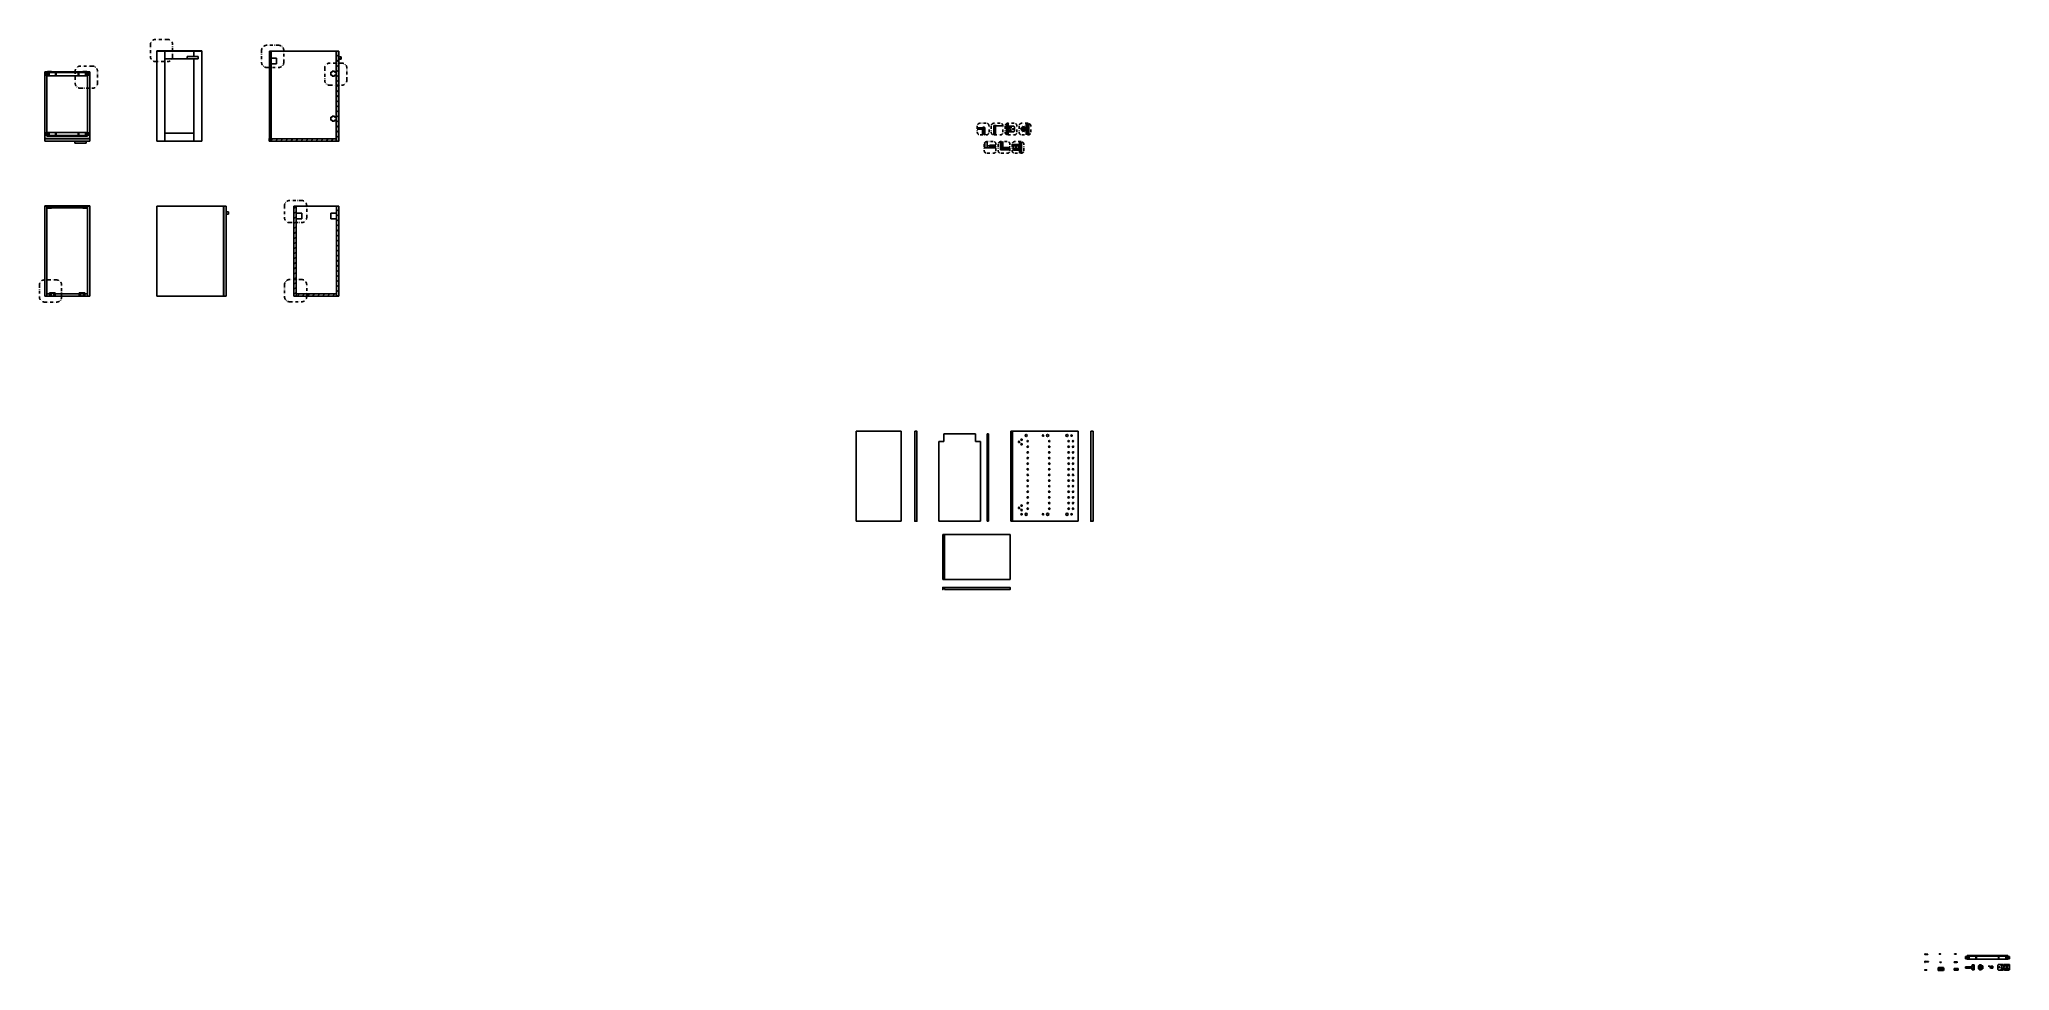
# Model space of a CAD drawing. Header units: millimetres. Extents: x 1648 to 3399, y 1593 to 2421.
import ezdxf

# ---------------------------------------------------------------- set-up
doc = ezdxf.new("R2010")
doc.units = ezdxf.units.MM
for name, pattern in [('DASHED', [0.75, 0.5, -0.25]), ('HIDDEN', [0.375, 0.25, -0.125]), ('TRATTOPUNTO', [25.4, 12.7, -6.35, 0, -6.35])]:
    doc.linetypes.add(name, pattern=pattern)
doc.layers.add('A-ELEV-MBE1', color=7, linetype='Continuous', lineweight=18)
doc.layers.add('A-SECT-MCUT1', color=7, linetype='Continuous', lineweight=25)
for name, color, linetype in [('ARREDI', 1, 'Continuous'), ('ARREDI SEZIONATI', 2, 'Continuous'), ('TRATTEGGIO', 5, 'HIDDEN'), ('VITI E CERNIERE', 8, 'Continuous')]:
    doc.layers.add(name, color=color, linetype=linetype)
pattern_1 = [(45, (-100.2508, -2.1), (-2.245064, 2.245064), [])]

msp = doc.modelspace()

# ---------------------------------------------------------------- hatches: boundary and pattern name
at = {"layer": 'ARREDI SEZIONATI'}
h = msp.add_hatch(dxfattribs=at)
h.set_pattern_fill('ANSI31', color=256)
h.set_pattern_definition([(45, (966.2733, 882.3), (-2.245064, 2.245064), [])])
h.paths.add_polyline_path([(1853.5, 2410.1), (1852.5, 2410.1), (1852.5, 2390.3), (1852.5, 2330.3), (1853.5, 2330.3), (1853.5, 2332.3)])
h.paths.add_polyline_path([(1911.3, 2332.3), (1853.5, 2332.3), (1853.5, 2330.3), (1911.3, 2330.3)])
h = msp.add_hatch(dxfattribs=at)
h.set_pattern_fill('ANSI31', color=256)
h.set_pattern_definition(pattern_1)
h.paths.add_polyline_path([(1913.8, 2410.1), (1911.8, 2410.1), (1911.8, 2330.3), (1913.8, 2330.3)])
h = msp.add_hatch(dxfattribs=at)
h.set_pattern_fill('ANSI31', color=256)
h.set_pattern_definition(pattern_1)
h.paths.add_polyline_path([(1915.8, 2405.1), (1913.8, 2405.1), (1913.8, 2403.1), (1915.8, 2403.1)])
h = msp.add_hatch(dxfattribs=at)
h.set_pattern_fill('ANSI31', color=256, scale=0.3)
h.set_pattern_definition([(45, (1837.1167, 809.7253), (-0.6735192, 0.6735192), [])])
h.paths.add_polyline_path([(2481.5, 2341.9), (2481.5, 2340.9), (2487.6, 2340.9), (2487.6, 2341.9)])
h.paths.add_polyline_path([(2486.1, 2335.7), (2488.1, 2335.7), (2488.1, 2342.4), (2486.1, 2342.4), (2486.1, 2341.9), (2487.6, 2341.9), (2487.6, 2340.9), (2486.1, 2340.9)])
h = msp.add_hatch(dxfattribs=at)
h.set_pattern_fill('ANSI31', color=256, scale=0.3)
h.set_pattern_definition([(45, (1837.1167, 826.057), (-0.6735192, 0.6735192), [])])
h.paths.add_polyline_path([(2496.7, 2335.7), (2497.7, 2335.7), (2497.7, 2343.7), (2497.3, 2343.7), (2497.3, 2341.7), (2497.3, 2341.1), (2497.3, 2340.7), (2497.1, 2340.7), (2497.1, 2341), (2497.1, 2341.9), (2497.1, 2343.7), (2496.7, 2343.7)])
h = msp.add_hatch(dxfattribs=at)
h.set_pattern_fill('ANSI31', color=256, scale=0.3)
h.set_pattern_definition([(45, (1861.8862, 826.11), (-0.6735192, 0.6735192), [])])
edge = h.paths.add_edge_path()
edge.add_line((2508.6, 2335.7), (2509, 2335.7))
edge.add_line((2509, 2335.7), (2509, 2340.8))
edge.add_line((2509, 2340.8), (2508.1, 2340.8))
edge.add_line((2508.1, 2340.8), (2508.1, 2341.1))
edge.add_line((2508.1, 2341.1), (2509, 2341.1))
edge.add_line((2509, 2341.1), (2509, 2346.1))
edge.add_line((2509, 2346.1), (2508.6, 2346.1))
edge.add_arc((2508.6, 2343.7), 2.36, 90, 106.5525)
edge.add_line((2508, 2346), (2508, 2335.8))
edge.add_arc((2508.6, 2338.1), 2.36, 253.4475, 270)
h = msp.add_hatch(dxfattribs=at)
h.set_pattern_fill('ANSI31', color=256, scale=0.3)
h.set_pattern_definition([(45, (37.1542, 16.3317), (-0.6735192, 0.6735192), [])])
edge = h.paths.add_edge_path()
edge.add_line((2525.4, 2335.7), (2526.7, 2335.7))
edge.add_arc((2526.7, 2338.1), 2.36, 270, 288.2402)
edge.add_line((2527.4, 2335.8), (2527.4, 2346))
edge.add_arc((2526.7, 2343.7), 2.36, 71.7598, 90)
edge.add_line((2526.7, 2346.1), (2525.4, 2346.1))
edge.add_line((2525.4, 2346.1), (2525.4, 2335.7))
h = msp.add_hatch(dxfattribs=at)
h.set_pattern_fill('ANSI31', color=256, scale=0.3)
h.set_pattern_definition([(45, (1830.9244, 793.3406), (-0.6735192, 0.6735192), [])])
h.paths.add_polyline_path([(2504.1, 2329.8), (2502.1, 2329.7), (2502.1, 2322.6), (2504.1, 2322.6), (2504.1, 2323.1), (2503.3, 2323.1), (2503.3, 2323.3), (2504.1, 2323.3), (2504.1, 2324), (2503.4, 2324), (2503.4, 2324.1), (2504.1, 2324.1), (2504.1, 2324.2)])
h.paths.add_polyline_path([(2510.5, 2322.6), (2510.5, 2324.6), (2504.1, 2324.6), (2504.1, 2324.2), (2506.4, 2324.2), (2506.4, 2323.8), (2505.6, 2323.8), (2504.1, 2323.8), (2504.1, 2323.3), (2504.8, 2323.3), (2504.8, 2323.1), (2504.1, 2323.1), (2504.1, 2322.6)])
h = msp.add_hatch(dxfattribs=at)
h.set_pattern_fill('ANSI31', color=256, scale=0.3)
h.set_pattern_definition([(45, (1830.9244, 793.3406), (-0.6735192, 0.6735192), [])])
edge = h.paths.add_edge_path()
edge.add_arc((2520.5, 2327.4), 2.36, 78.9152, 90)
edge.add_line((2520.5, 2329.8), (2518.9, 2329.8))
edge.add_line((2518.9, 2329.8), (2518.9, 2326.3))
edge.add_line((2518.9, 2326.3), (2519.6, 2326.3))
edge.add_line((2519.6, 2326.3), (2519.8, 2326.3))
edge.add_line((2519.8, 2326.3), (2519.6, 2326.2))
edge.add_line((2519.6, 2326.2), (2518.9, 2326.2))
edge.add_line((2518.9, 2326.2), (2518.9, 2324.9))
edge.add_line((2518.9, 2324.9), (2520.4, 2324.9))
edge.add_line((2520.4, 2324.9), (2520.4, 2324.7))
edge.add_line((2520.4, 2324.7), (2518.9, 2324.7))
edge.add_line((2518.9, 2324.7), (2518.9, 2323.5))
edge.add_line((2518.9, 2323.5), (2519.6, 2323.5))
edge.add_line((2519.6, 2323.5), (2519.8, 2323.4))
edge.add_line((2519.8, 2323.4), (2519.6, 2323.3))
edge.add_line((2519.6, 2323.3), (2518.9, 2323.3))
edge.add_line((2518.9, 2323.3), (2518.9, 2319.4))
edge.add_line((2518.9, 2319.4), (2520.9, 2319.4))
edge.add_line((2520.9, 2319.4), (2520.9, 2329.7))
h = msp.add_hatch(dxfattribs=at)
h.set_pattern_fill('ANSI31', color=256)
h.set_pattern_definition([(45, (1089.019, 641.177), (-2.245064, 2.245064), [])])
h.paths.add_polyline_path([(1875.8, 2272.3), (1873.8, 2272.3), (1873.8, 2192.3), (1875.8, 2192.3), (1875.8, 2194.3)])
h.paths.add_polyline_path([(1913.8, 2272.3), (1911.8, 2272.3), (1911.8, 2192.3), (1913.8, 2192.3)])
h.paths.add_polyline_path([(1911.8, 2194.3), (1875.8, 2194.3), (1875.8, 2192.3), (1911.8, 2192.3)])

# ---------------------------------------------------------------- linework, layer by layer
at = {"layer": 'A-ELEV-MBE1'}
for p, q in [((2524.8, 2341.6), (2520.3, 2341.6)), ((2520.3, 2341.5), (2520.3, 2341.6)), ((2520.3, 2341.5), (2520.4, 2341.5)), ((2520.3, 2340.4), (2520.3, 2340.5)), ((2520.3, 2340.5), (2520.4, 2340.5)), ((2524.8, 2340.4), (2520.3, 2340.4)), ((2520.4, 2340.5), (2520.4, 2341.5)), ((2520.8, 2342.2), (2520.8, 2341.6)), ((2520.8, 2340.4), (2520.8, 2339.9)), ((2521.6, 2342.4), (2521, 2342.4)), ((2521.6, 2339.7), (2521, 2339.7)), ((2521.6, 2342.4), (2521.6, 2343)), ((2521.6, 2339.1), (2521.6, 2339.7)), ((2521.8, 2341.5), (2521.8, 2340.6)), ((2521.9, 2343.3), (2523.1, 2343.3)), ((2521.9, 2342.7), (2521.9, 2342.4)), ((2521.9, 2339.3), (2521.9, 2339.7)), ((2523.1, 2338.8), (2521.9, 2338.8)), ((2522, 2341.4), (2522, 2340.7)), ((2522.9, 2341.2), (2522.1, 2341.2)), ((2522.1, 2340.8), (2522.9, 2340.8)), ((2522.3, 2342.4), (2522.3, 2342.7)), ((2522.3, 2339.7), (2522.3, 2339.3)), ((2522.6, 2342.7), (2522.6, 2342.4)), ((2522.6, 2339.3), (2522.6, 2339.7)), ((2523, 2342.4), (2523, 2342.7)), ((2523, 2339.7), (2523, 2339.3)), ((2523.4, 2343), (2523.4, 2342.4)), ((2523.4, 2342.4), (2524.5, 2342.4)), ((2523.4, 2339.7), (2523.4, 2339.1)), ((2523.4, 2339.7), (2524.5, 2339.7)), ((2524, 2341.6), (2524, 2340.4)), ((2524.8, 2341.5), (2524.5, 2341.5)), ((2524.5, 2340.5), (2524.5, 2341.5)), ((2524.8, 2340.5), (2524.5, 2340.5)), ((2524.7, 2342.2), (2524.7, 2341.6)), ((2524.7, 2341.5), (2524.7, 2340.5)), ((2524.7, 2340.4), (2524.7, 2339.9)), ((2524.8, 2343.1), (2524.8, 2338.9)), ((2524.8, 2341.5), (2524.8, 2341.6)), ((2524.8, 2340.5), (2524.8, 2340.4)), ((2524.9, 2343.3), (2524.9, 2343.3)), ((2524.9, 2338.8), (2524.9, 2338.8))]:
    msp.add_line(p, q, dxfattribs=at)
for centre, radius in [((2521.7, 2341), 0.45), ((2522.8, 2341), 0.2), ((2523.5, 2341), 0.2)]:
    msp.add_circle(centre, radius, dxfattribs=at)
for centre, radius, start, end in [((2521, 2342.2), 0.2, 90, 180), ((2521, 2339.9), 0.2, 180, 270), ((2521.9, 2343), 0.3, 90, 180), ((2521.9, 2339.1), 0.3, 180, 270), ((2522.1, 2342.7), 0.2, 90, 180), ((2522.1, 2342.4), 0.2, 180, 270), ((2522.1, 2339.7), 0.225, 90, 180), ((2522.1, 2339.3), 0.225, 180, 270), ((2522.1, 2342.7), 0.2, 0, 90), ((2522.1, 2342.4), 0.2, 270, 0), ((2522.1, 2339.7), 0.225, 0, 90), ((2522.1, 2339.3), 0.225, 270, 0), ((2522.8, 2342.7), 0.2, 90, 180), ((2522.8, 2342.4), 0.2, 180, 270), ((2522.8, 2339.7), 0.225, 90, 180), ((2522.8, 2339.3), 0.225, 180, 270), ((2522.8, 2342.7), 0.2, 0, 90), ((2522.8, 2342.4), 0.2, 270, 0), ((2522.8, 2339.7), 0.225, 0, 90), ((2522.8, 2339.3), 0.225, 270, 0), ((2522.9, 2341), 0.2, 0, 90), ((2522.9, 2341), 0.2, 270, 0), ((2523.1, 2343), 0.3, 0, 90), ((2523.1, 2339.1), 0.3, 270, 0), ((2524.5, 2342.2), 0.2, 0, 90), ((2524.5, 2339.9), 0.2, 270, 0), ((2524.9, 2343.1), 0.15, 90, 180), ((2524.9, 2338.9), 0.15, 180, 270)]:
    msp.add_arc(centre, radius, start, end, dxfattribs=at)
at = {"layer": 'A-SECT-MCUT1'}
msp.add_line((2524.9, 2343.3), (2524.9, 2343.3), dxfattribs=at)
at = {"layer": 'ARREDI'}
for p, q in [((1752, 2410.3), (1752, 2330.3)), ((1792, 2410.3), (1752, 2410.3)), ((1752, 2410.3), (1759, 2410.3)), ((1759, 2410.3), (1759, 2330.3)), ((1759, 2410.3), (1759, 2403.3)), ((1759, 2403.3), (1785, 2403.3)), ((1788.8, 2405.3), (1778.8, 2405.3)), ((1778.8, 2405.3), (1778.8, 2403.3)), ((1788.8, 2403.3), (1778.8, 2403.3)), ((1792, 2410.3), (1785, 2410.3)), ((1785, 2410.3), (1785, 2405.3)), ((1785, 2403.3), (1785, 2330.3)), ((1788.8, 2403.3), (1788.8, 2405.3)), ((1792, 2330.3), (1792, 2410.3)), ((1852, 2410.1), (1853.5, 2410.1)), ((1852, 2330.3), (1852, 2410.1)), ((1852.5, 2410.1), (1852.5, 2409.6)), ((1853.5, 2410.1), (1911.3, 2410.1)), ((1652.3, 2332.3), (1652.3, 2391.9)), ((1652.3, 2391.9), (1654.8, 2391.9)), ((1652.3, 2391.9), (1652.3, 2389.9)), ((1652.3, 2391.9), (1654.3, 2391.9)), ((1654.3, 2391.9), (1654.3, 2390.9)), ((1654.3, 2388.4), (1654.3, 2337.9)), ((1658.3, 2391.9), (1686.3, 2391.9)), ((1689.8, 2391.9), (1692.3, 2391.9)), ((1692.3, 2391.9), (1690.3, 2391.9)), ((1690.3, 2391.9), (1690.3, 2390.9)), ((1690.3, 2388.4), (1690.3, 2337.9)), ((1692.3, 2391.9), (1692.3, 2332.6)), ((1652.3, 2332.6), (1692.3, 2332.6)), ((1652.3, 2330.3), (1652.3, 2332.3)), ((1652.3, 2332.3), (1692.3, 2332.3)), ((1652.3, 2330.3), (1692.3, 2330.3)), ((1679, 2330.3), (1679, 2328.3)), ((1689, 2328.3), (1689, 2330.3)), ((1692.3, 2330.3), (1692.3, 2332.6)), ((1752, 2330.3), (1792, 2330.3)), ((1759, 2330.3), (1759, 2337.3)), ((1759, 2337.3), (1785, 2337.3)), ((1852, 2330.3), (1852.5, 2330.3)), ((2486.1, 2342.4), (2486.1, 2341.9)), ((2496.2, 2335.7), (2496.2, 2343.7)), ((2496.7, 2343.7), (2496.2, 2343.7)), ((2496.4, 2343.7), (2496.7, 2343.7)), ((2498.2, 2343.7), (2497.7, 2343.7)), ((2497.7, 2343.7), (2504.3, 2343.7)), ((2507.5, 2336), (2507.5, 2345.8)), ((1679, 2328.3), (1689, 2328.3)), ((2488.2, 2328.9), (2488.2, 2324.1)), ((2498.1, 2324.1), (2488.2, 2324.1)), ((2492.5, 2326.1), (2490.2, 2326.1)), ((2498.1, 2326.1), (2497.5, 2326.1)), ((1652.3, 2272.3), (1652.3, 2192.3)), ((1692.3, 2272.3), (1652.3, 2272.3)), ((1652.3, 2272.3), (1654.3, 2272.3)), ((1652.3, 2272.3), (1692.3, 2272.3)), ((1654.3, 2272.3), (1654.3, 2192.3)), ((1654.3, 2272.3), (1654.3, 2270.3)), ((1654.3, 2272.3), (1654.3, 2271.8)), ((1654.3, 2271.8), (1654.8, 2271.8)), ((1654.8, 2270.8), (1654.3, 2270.8)), ((1658.3, 2271.8), (1686.3, 2271.8)), ((1686.3, 2270.8), (1658.3, 2270.8)), ((1689.8, 2271.8), (1690.3, 2271.8)), ((1689.8, 2271.8), (1690.3, 2271.8)), ((1690.3, 2270.8), (1689.8, 2270.8)), ((1692.3, 2272.3), (1690.3, 2272.3)), ((1690.3, 2272.3), (1690.3, 2192.3)), ((1690.3, 2271.8), (1690.3, 2270.8)), ((1692.3, 2272.3), (1692.3, 2192.3)), ((1692.3, 2272.3), (1692.3, 2252.3)), ((1752, 2272.3), (1813.6, 2272.3)), ((1752, 2192.3), (1752, 2272.3)), ((1752, 2272.3), (1753.5, 2272.3)), ((1811.3, 2192.3), (1811.3, 2272.3)), ((1813.6, 2272.3), (1811.6, 2272.3)), ((1811.6, 2272.3), (1811.6, 2192.3)), ((1813.6, 2272.3), (1813.6, 2192.3)), ((1813.6, 2267.3), (1815.6, 2267.3)), ((1815.6, 2265.3), (1813.6, 2265.3)), ((1815.6, 2267.3), (1815.6, 2265.3)), ((1873.8, 2272.3), (1913.8, 2272.3)), ((1692.3, 2252.3), (1692.3, 2232.3)), ((1692.3, 2232.3), (1692.3, 2212.3)), ((1692.3, 2212.3), (1692.3, 2192.3)), ((1652.3, 2192.3), (1692.3, 2192.3)), ((1654.3, 2192.3), (1654.3, 2194.3)), ((1654.3, 2194.3), (1656.6, 2194.3)), ((1661.6, 2194.3), (1683, 2194.3)), ((1690.3, 2194.3), (1688, 2194.3)), ((1690.3, 2194.3), (1689.3, 2194.3)), ((1813.6, 2192.3), (1752, 2192.3)), ((1811.6, 2192.3), (1811.3, 2192.3)), ((2373.8, 2072.2), (2373.8, 1992.2)), ((2413.8, 2072.2), (2373.8, 2072.2)), ((2373.8, 2072.2), (2380.8, 2072.2)), ((2413.8, 2072.2), (2406.8, 2072.2)), ((2413.8, 1992.2), (2413.8, 2072.2)), ((2425.8, 2072.2), (2426.3, 2072.2)), ((2451.8, 2063.2), (2451.8, 2069.9)), ((2451.8, 2069.9), (2479.8, 2069.9)), ((2479.8, 2063.2), (2479.8, 2069.9)), ((2490.3, 1992.2), (2490.3, 2069.9)), ((2490.3, 2069.9), (2491.3, 2069.9)), ((2491.3, 2069.9), (2491.3, 1992.2)), ((2571.3, 2072.2), (2511.3, 2072.2)), ((2511.3, 2072.2), (2511.3, 1992.2)), ((2511.3, 2072.2), (2512, 2072.2)), ((2511.8, 2072.2), (2511.8, 1992.2)), ((2512.8, 1992.2), (2512.8, 2072.2)), ((2571.3, 1992.2), (2571.3, 2072.2)), ((2571.3, 2072.2), (2571.3, 2070.2)), ((2582.4, 2072.2), (2582.9, 2072.2)), ((2447.3, 1992.2), (2447.3, 2063.2)), ((2447.3, 2063.2), (2451.8, 2063.2)), ((2484.3, 2063.2), (2479.8, 2063.2)), ((2484.3, 2063.2), (2484.3, 1992.2)), ((2571.3, 2055.2), (2571.3, 2055.9)), ((2373.8, 1992.2), (2413.8, 1992.2)), ((2484.3, 1992.2), (2447.3, 1992.2)), ((2510.7, 1980.5), (2450.7, 1980.5)), ((2450.7, 1980.5), (2450.7, 1940.5)), ((2450.7, 1980.5), (2451.2, 1980.5)), ((2451.2, 1980.5), (2451.2, 1940.5)), ((2452.2, 1940.5), (2452.2, 1980.5)), ((2490.7, 1992.2), (2490.3, 1992.2)), ((2491.3, 1992.2), (2490.7, 1992.2)), ((2510.7, 1980.5), (2510.7, 1940.5)), ((2511.3, 1992.2), (2571.3, 1992.2)), ((2512, 1992.2), (2512.5, 1992.2)), ((2450.7, 1940.5), (2510.7, 1940.5)), ((2451.2, 1940.5), (2452.2, 1940.5)), ((2452.2, 1932.4), (2451.2, 1932.4)), ((2451.2, 1932.4), (2451.2, 1931.4)), ((2451.4, 1940.5), (2451.9, 1940.5)), ((2452.2, 1931.4), (2452.2, 1932.4))]:
    msp.add_line(p, q, dxfattribs=at)
for points in [[(2490.2, 2324.6), (2490.2, 2329.8)], [(2490.2, 2324.1), (2490.2, 2324.6)], [(2451.2, 1931.4), (2450.7, 1931.4), (2450.7, 1933.4), (2510.7, 1933.4), (2510.7, 1931.4), (2452.2, 1931.4)]]:
    msp.add_lwpolyline(points, dxfattribs=at)
for points in [[(2425.8, 2072.2), (2427.8, 2072.2), (2427.8, 1992.2), (2425.8, 1992.2)], [(2582.4, 2072.2), (2584.4, 2072.2), (2584.4, 1992.2), (2582.4, 1992.2)]]:
    msp.add_lwpolyline(points, close=True, dxfattribs=at)
for centre, radius in [((2524.9, 2068.4), 0.955), ((2540, 2068.4), 0.614), ((2544, 2068.4), 0.955), ((2561.3, 2068.4), 0.955), ((2565.3, 2068.4), 0.614), ((2518.6, 2062.7), 0.614), ((2520.9, 2064.7), 0.614), ((2520.9, 2060.7), 0.614), ((2526.3, 2063.4), 0.614), ((2526.3, 2058.4), 0.614), ((2526.3, 2053.4), 0.614), ((2545.5, 2063.4), 0.614), ((2545.5, 2058.4), 0.614), ((2545.5, 2053.4), 0.614), ((2562.7, 2063.4), 0.614), ((2562.7, 2058.4), 0.614), ((2562.7, 2053.4), 0.614), ((2566.7, 2063.4), 0.614), ((2566.7, 2058.4), 0.614), ((2566.7, 2053.4), 0.614), ((2526.3, 2048.4), 0.614), ((2526.3, 2043.4), 0.614), ((2526.3, 2038.4), 0.614), ((2526.3, 2033.4), 0.614), ((2545.5, 2048.4), 0.614), ((2545.5, 2043.4), 0.614), ((2545.5, 2038.4), 0.614), ((2545.5, 2033.4), 0.614), ((2562.7, 2048.4), 0.614), ((2562.7, 2043.4), 0.614), ((2562.7, 2038.4), 0.614), ((2562.7, 2033.4), 0.614), ((2566.7, 2048.4), 0.614), ((2566.7, 2043.4), 0.614), ((2566.7, 2038.4), 0.614), ((2566.7, 2033.4), 0.614), ((2526.3, 2028.4), 0.614), ((2526.3, 2023.4), 0.614), ((2526.3, 2023.4), 0.614), ((2526.3, 2018.4), 0.614), ((2545.5, 2028.4), 0.614), ((2545.5, 2023.4), 0.614), ((2545.5, 2023.4), 0.614), ((2545.5, 2018.4), 0.614), ((2562.7, 2028.4), 0.614), ((2562.7, 2023.4), 0.614), ((2562.7, 2023.4), 0.614), ((2562.7, 2018.4), 0.614), ((2566.7, 2028.4), 0.614), ((2566.7, 2023.4), 0.614), ((2566.7, 2023.4), 0.614), ((2566.7, 2018.4), 0.614), ((2518.6, 2004.1), 0.614), ((2520.9, 2006.1), 0.614), ((2520.9, 2002.1), 0.614), ((2520.9, 1998.4), 0.614), ((2524.9, 1998.4), 0.955), ((2526.3, 2013.4), 0.614), ((2526.3, 2008.4), 0.614), ((2526.3, 2003.4), 0.614), ((2540, 1998.4), 0.614), ((2544, 1998.4), 0.955), ((2545.5, 2013.4), 0.614), ((2545.5, 2008.4), 0.614), ((2545.5, 2003.4), 0.614), ((2561.3, 1998.4), 0.955), ((2562.7, 2013.4), 0.614), ((2562.7, 2008.4), 0.614), ((2562.7, 2003.4), 0.614), ((2565.3, 1998.4), 0.614), ((2566.7, 2013.4), 0.614), ((2566.7, 2008.4), 0.614), ((2566.7, 2003.4), 0.614)]:
    msp.add_circle(centre, radius, dxfattribs=at)
at = {"layer": 'ARREDI SEZIONATI'}
for p, q in [((1852.5, 2330.3), (1852.5, 2410.1)), ((1852.5, 2410.1), (1852.5, 2390.3)), ((1853.5, 2410.1), (1853.5, 2330.3)), ((1911.3, 2330.3), (1911.3, 2410.1)), ((1913.8, 2410.1), (1911.3, 2410.1)), ((1911.8, 2410.1), (1911.8, 2330.3)), ((1913.8, 2330.3), (1913.8, 2410.1)), ((1913.8, 2410.1), (1913.8, 2405.1)), ((1913.8, 2405.1), (1915.8, 2405.1)), ((1915.8, 2403.1), (1913.8, 2403.1)), ((1915.8, 2405.1), (1915.8, 2403.1)), ((1852.5, 2330.3), (1911.3, 2330.3)), ((1852.5, 2330.3), (1913.8, 2330.3)), ((1853.5, 2332.3), (1911.3, 2332.3)), ((2486.1, 2341.9), (2481.5, 2341.9)), ((2486.1, 2340.9), (2481.5, 2340.9)), ((2486.1, 2342.4), (2488.1, 2342.4)), ((2486.1, 2342.4), (2486.1, 2341.9)), ((2486.1, 2341.9), (2487.6, 2341.9)), ((2486.1, 2340.9), (2486.1, 2335.7)), ((2487.6, 2340.9), (2486.1, 2340.9)), ((2487.6, 2341.9), (2487.6, 2340.9)), ((2488.1, 2342.4), (2488.1, 2335.7)), ((2496.7, 2343.7), (2496.7, 2335.7)), ((2497.7, 2335.7), (2497.7, 2343.7)), ((2508, 2346), (2508, 2335.8)), ((2509, 2335.7), (2509, 2346.1)), ((2524.9, 2335.7), (2524.9, 2346.1)), ((2525.4, 2346.1), (2525.4, 2335.7)), ((2527.4, 2335.8), (2527.4, 2346)), ((2502.1, 2329.7), (2502.1, 2322.6)), ((2510.5, 2322.6), (2502.1, 2322.6)), ((2510.5, 2324.6), (2504.1, 2324.6)), ((2518.9, 2319.4), (2518.9, 2329.8)), ((2520.9, 2319.4), (2520.9, 2329.7)), ((1873.8, 2192.3), (1873.8, 2272.3)), ((1875.8, 2192.3), (1875.8, 2272.3)), ((1911.8, 2192.3), (1911.8, 2272.3)), ((1913.8, 2192.3), (1913.8, 2272.3)), ((1913.8, 2272.3), (1913.8, 2252.3)), ((1873.8, 2192.3), (1913.8, 2192.3)), ((1875.8, 2194.3), (1911.8, 2194.3))]:
    msp.add_line(p, q, dxfattribs=at)
for points in [[(2504.1, 2323.3), (2504.1, 2329.8)], [(2504.1, 2322.6), (2504.1, 2323.1)]]:
    msp.add_lwpolyline(points, dxfattribs=at)
at = {"layer": 'TRATTEGGIO', "linetype": 'TRATTOPUNTO', "ltscale": 0.2}
for points in [[(1750.7, 2400.9), (1761.5, 2400.9, 0.414214), (1766, 2405.4), (1766, 2416.2, 0.414214), (1761.5, 2420.6), (1750.7, 2420.6, 0.414214), (1746.3, 2416.2), (1746.3, 2405.4, 0.414214)], [(1849.6, 2395.7), (1860.3, 2395.7, 0.414214), (1864.8, 2400.2), (1864.8, 2410.9, 0.414214), (1860.3, 2415.4), (1849.6, 2415.4, 0.414214), (1845.1, 2410.9), (1845.1, 2400.2, 0.414214)], [(1683.9, 2377.2), (1694.7, 2377.2, 0.414214), (1699.2, 2381.7), (1699.2, 2392.5, 0.414214), (1694.7, 2396.9), (1683.9, 2396.9, 0.414214), (1679.4, 2392.5), (1679.4, 2381.7, 0.414214)], [(1905.7, 2379.9), (1916.4, 2379.9, 0.414214), (1920.9, 2384.4), (1920.9, 2395.1, 0.414214), (1916.4, 2399.6), (1905.7, 2399.6, 0.414214), (1901.2, 2395.1), (1901.2, 2384.4, 0.414214)], [(2483.9, 2335.7), (2489.5, 2335.7, 0.414214), (2491.9, 2338.1), (2491.9, 2343.7, 0.414214), (2489.5, 2346.1), (2483.9, 2346.1, 0.414214), (2481.5, 2343.7), (2481.5, 2338.1, 0.414214)], [(2496.2, 2335.7), (2501.9, 2335.7, 0.414214), (2504.3, 2338.1), (2504.3, 2343.7, 0.414214), (2501.9, 2346.1), (2496.2, 2346.1, 0.414214), (2493.9, 2343.7), (2493.9, 2338.1, 0.414214)], [(2508.6, 2335.7), (2514.3, 2335.7, 0.414214), (2516.7, 2338.1), (2516.7, 2343.7, 0.414214), (2514.3, 2346.1), (2508.6, 2346.1, 0.414214), (2506.3, 2343.7), (2506.3, 2338.1, 0.414214)], [(2521, 2335.7), (2526.7, 2335.7, 0.414214), (2529, 2338.1), (2529, 2343.7, 0.414214), (2526.7, 2346.1), (2521, 2346.1, 0.414214), (2518.7, 2343.7), (2518.7, 2338.1, 0.414214)], [(2490, 2319.4), (2495.7, 2319.4, 0.414214), (2498.1, 2321.7), (2498.1, 2327.4, 0.414214), (2495.7, 2329.8), (2490, 2329.8, 0.414214), (2487.7, 2327.4), (2487.7, 2321.7, 0.414214)], [(2502.4, 2319.4), (2508.1, 2319.4, 0.414214), (2510.5, 2321.7), (2510.5, 2327.4, 0.414214), (2508.1, 2329.8), (2502.4, 2329.8, 0.414214), (2500.1, 2327.4), (2500.1, 2321.7, 0.414214)], [(2514.8, 2319.4), (2520.5, 2319.4, 0.414214), (2522.8, 2321.7), (2522.8, 2327.4, 0.414214), (2520.5, 2329.8), (2514.8, 2329.8, 0.414214), (2512.5, 2327.4), (2512.5, 2321.7, 0.414214)], [(1869.9, 2257.7), (1880.7, 2257.7, 0.414214), (1885.2, 2262.2), (1885.2, 2272.9, 0.414214), (1880.7, 2277.4), (1869.9, 2277.4, 0.414214), (1865.5, 2272.9), (1865.5, 2262.2, 0.414214)], [(1652, 2187.1), (1662.8, 2187.1, 0.414214), (1667.3, 2191.6), (1667.3, 2202.3, 0.414214), (1662.8, 2206.8), (1652, 2206.8, 0.414214), (1647.6, 2202.3), (1647.6, 2191.6, 0.414214)], [(1870, 2187.4), (1880.8, 2187.4, 0.414214), (1885.2, 2191.8), (1885.2, 2202.6, 0.414214), (1880.8, 2207.1), (1870, 2207.1, 0.414214), (1865.5, 2202.6), (1865.5, 2191.8, 0.414214)]]:
    msp.add_lwpolyline(points, format="xyb", close=True, dxfattribs=at)
at = {"layer": 'VITI E CERNIERE'}
for p, q in [((1752, 2410.3), (1752, 2410.6)), ((1752, 2410.6), (1792, 2410.6)), ((1792, 2410.6), (1792, 2410.3)), ((1852, 2410.1), (1852, 2410.3)), ((1852, 2410.3), (1854.8, 2410.3)), ((1853.5, 2404), (1857.7, 2404)), ((1853.5, 2404), (1854.5, 2404)), ((1853.5, 2404), (1858.5, 2404)), ((1853.5, 2404), (1854.5, 2404)), ((1854.8, 2410.3), (1854.8, 2410.1)), ((1858.5, 2404), (1858.5, 2399)), ((1911.3, 2410.3), (1908.5, 2410.3)), ((1908.5, 2410.3), (1908.5, 2410.1)), ((1911.3, 2410.3), (1909.3, 2410.3)), ((1911.3, 2410.1), (1911.3, 2410.3)), ((1654.3, 2390.9), (1652.8, 2390.9)), ((1652.8, 2390.9), (1652.8, 2388.7)), ((1654.3, 2388.7), (1652.8, 2388.7)), ((1654.3, 2391.2), (1654.3, 2390.9)), ((1657.8, 2391.2), (1654.3, 2391.2)), ((1654.3, 2388.7), (1654.3, 2388.4)), ((1654.3, 2388.4), (1690.3, 2388.4)), ((1654.8, 2391.2), (1654.8, 2392)), ((1654.8, 2392), (1655.8, 2392)), ((1655, 2392), (1655, 2392.1)), ((1655, 2392.1), (1655.3, 2392.1)), ((1655.3, 2392.1), (1655.3, 2392)), ((1655.8, 2392), (1655.8, 2392.2)), ((1655.8, 2392.2), (1657.3, 2392.2)), ((1657.3, 2392.2), (1657.3, 2392)), ((1657.3, 2392), (1658.3, 2392)), ((1657.7, 2392), (1657.7, 2392.1)), ((1657.7, 2392.1), (1658, 2392.1)), ((1657.8, 2391.2), (1690.3, 2391.2)), ((1658, 2392.1), (1658, 2392)), ((1658.3, 2392), (1658.3, 2391.2)), ((1662, 2390.3), (1662, 2389.1)), ((1662.1, 2390.4), (1662.1, 2389.8)), ((1662.4, 2390.4), (1662.4, 2389.8)), ((1662.5, 2390.3), (1662.5, 2389.1)), ((1667.3, 2391.4), (1664.3, 2391.4)), ((1664.3, 2391.4), (1664.3, 2391.2)), ((1667.3, 2391.2), (1667.3, 2391.4)), ((1680.3, 2391.4), (1677.2, 2391.4)), ((1677.2, 2391.4), (1677.2, 2391.2)), ((1680.3, 2391.2), (1680.3, 2391.4)), ((1682, 2390.3), (1682, 2389.1)), ((1682.1, 2390.4), (1682.1, 2389.8)), ((1682.4, 2390.4), (1682.4, 2389.8)), ((1682.5, 2390.3), (1682.5, 2389.1)), ((1686.3, 2392), (1686.3, 2391.2)), ((1686.3, 2392), (1687.3, 2392)), ((1686.5, 2392), (1686.5, 2392.1)), ((1686.5, 2392.1), (1686.8, 2392.1)), ((1686.8, 2392.1), (1686.8, 2392)), ((1687.3, 2392), (1687.3, 2392.2)), ((1687.3, 2392.2), (1688.8, 2392.2)), ((1688.8, 2392.2), (1688.8, 2392)), ((1688.8, 2392), (1689.8, 2392)), ((1689.2, 2392), (1689.2, 2392.1)), ((1689.2, 2392.1), (1689.5, 2392.1)), ((1689.5, 2392.1), (1689.5, 2392)), ((1689.8, 2392), (1689.8, 2391.2)), ((1690.3, 2391.2), (1690.3, 2390.9)), ((1690.3, 2390.9), (1691.8, 2390.9)), ((1690.3, 2388.7), (1691.8, 2388.7)), ((1690.3, 2388.7), (1690.3, 2388.4)), ((1691.8, 2390.9), (1691.8, 2388.7)), ((1858.5, 2399), (1853.5, 2399)), ((1906.7, 2388.8), (1906.7, 2391.5)), ((1908, 2391.5), (1906.7, 2391.5)), ((1908, 2388.8), (1906.7, 2388.8)), ((1909.8, 2392.4), (1908, 2392.4)), ((1908, 2391.5), (1908, 2392.4)), ((1908, 2388.8), (1908, 2387.9)), ((1909.8, 2387.9), (1908, 2387.9)), ((1909.8, 2387.9), (1908, 2387.9)), ((1909.8, 2391.5), (1909.8, 2392.4)), ((1909.8, 2391.5), (1911.2, 2391.5)), ((1909.8, 2388.8), (1909.8, 2387.9)), ((1909.8, 2388.8), (1911.2, 2388.8)), ((1911.3, 2392.4), (1911.2, 2392.4)), ((1911.2, 2391.5), (1911.2, 2392.4)), ((1911.2, 2387.9), (1911.2, 2388.8)), ((1911.2, 2388.7), (1911.2, 2387.9)), ((1911.3, 2387.9), (1911.2, 2387.9)), ((1911.3, 2392.4), (1911.3, 2392.4)), ((1906.7, 2348.9), (1906.7, 2351.6)), ((1908, 2351.6), (1906.7, 2351.6)), ((1908, 2348.9), (1906.7, 2348.9)), ((1909.8, 2352.5), (1908, 2352.5)), ((1908, 2351.6), (1908, 2352.5)), ((1908, 2348.9), (1908, 2348)), ((1909.8, 2348), (1908, 2348)), ((1909.8, 2348), (1908, 2348)), ((1909.8, 2351.6), (1909.8, 2352.5)), ((1909.8, 2351.6), (1911.2, 2351.6)), ((1909.8, 2348.9), (1909.8, 2348)), ((1909.8, 2348.9), (1911.2, 2348.9)), ((1911.3, 2352.5), (1911.2, 2352.5)), ((1911.2, 2351.6), (1911.2, 2352.5)), ((1911.2, 2348), (1911.2, 2348.9)), ((1911.2, 2348.8), (1911.2, 2348)), ((1911.3, 2348), (1911.2, 2348)), ((1911.3, 2352.5), (1911.3, 2352.5)), ((1654.3, 2337.6), (1652.8, 2337.6)), ((1652.8, 2337.6), (1652.8, 2335.4)), ((1654.3, 2335.4), (1652.8, 2335.4)), ((1654.3, 2337.9), (1654.3, 2337.6)), ((1690.3, 2337.9), (1654.3, 2337.9)), ((1654.3, 2335.4), (1654.3, 2335.1)), ((1654.3, 2335.1), (1654.3, 2334.6)), ((1654.3, 2335.1), (1690.3, 2335.1)), ((1654.3, 2334.6), (1690.3, 2334.6)), ((1662, 2337), (1662, 2335.8)), ((1662.1, 2337.2), (1662.1, 2336.5)), ((1662.4, 2337.2), (1662.4, 2336.5)), ((1662.5, 2337), (1662.5, 2335.8)), ((1682, 2337), (1682, 2335.8)), ((1682.1, 2337.2), (1682.1, 2336.5)), ((1682.4, 2337.2), (1682.4, 2336.5)), ((1682.5, 2337), (1682.5, 2335.8)), ((1690.3, 2337.9), (1690.3, 2337.6)), ((1690.3, 2337.6), (1691.8, 2337.6)), ((1690.3, 2335.4), (1691.8, 2335.4)), ((1690.3, 2335.4), (1690.3, 2335.1)), ((1690.3, 2335.1), (1690.3, 2334.6)), ((1691.8, 2337.6), (1691.8, 2335.4)), ((1852, 2332.6), (1851.7, 2332.6)), ((1851.7, 2332.6), (1851.7, 2330.3)), ((1851.7, 2330.3), (1852, 2330.3)), ((1851.9, 2331.8), (1851.9, 2331.2)), ((1852, 2331.6), (1851.9, 2331.8)), ((1851.9, 2331.2), (1852, 2331.4)), ((1852.5, 2332.6), (1852, 2332.6)), ((2487.3, 2342.4), (2486.9, 2342.4)), ((2487.3, 2342.2), (2486.9, 2342.2)), ((2487.3, 2342.2), (2486.9, 2342.2)), ((2487.3, 2342), (2486.9, 2342)), ((2487.3, 2341.9), (2486.9, 2341.9)), ((2487.3, 2341.7), (2486.9, 2341.7)), ((2487.3, 2341.6), (2486.9, 2341.5)), ((2487.3, 2341.4), (2486.9, 2341.4)), ((2487.3, 2341.2), (2486.9, 2341.2)), ((2487.3, 2341.1), (2486.9, 2341)), ((2487.3, 2340.9), (2486.9, 2340.9)), ((2487.3, 2340.7), (2486.9, 2340.7)), ((2487.3, 2340.6), (2486.9, 2340.5)), ((2487.3, 2340.4), (2486.9, 2340.4)), ((2487.3, 2340.4), (2486.9, 2340.4)), ((2487.3, 2340.2), (2486.9, 2340.2)), ((2487, 2342.4), (2487, 2341)), ((2487, 2341.2), (2487, 2340.4)), ((2487, 2340.4), (2487, 2340)), ((2487, 2340), (2487.2, 2340)), ((2487.2, 2342.4), (2487.2, 2341)), ((2487.2, 2341.2), (2487.2, 2340.4)), ((2487.2, 2340.4), (2487.2, 2340)), ((2496.2, 2343.7), (2496.2, 2344)), ((2496.2, 2344), (2498.2, 2344)), ((2497.7, 2343.7), (2496.7, 2343.7)), ((2497.1, 2343.7), (2497.1, 2341.7)), ((2497.4, 2343.5), (2497.1, 2343.5)), ((2497.4, 2343.4), (2497.1, 2343.4)), ((2497.4, 2343.2), (2497.1, 2343.2)), ((2497.4, 2343), (2497.1, 2343)), ((2497.4, 2342.9), (2497.1, 2342.9)), ((2497.4, 2342.9), (2497.1, 2342.9)), ((2497.4, 2342.7), (2497.1, 2342.7)), ((2497.4, 2342.5), (2497.1, 2342.5)), ((2497.4, 2342.4), (2497.1, 2342.4)), ((2497.4, 2342.2), (2497.1, 2342.2)), ((2497.4, 2342), (2497.1, 2342)), ((2497.4, 2341.9), (2497.1, 2341.9)), ((2497.1, 2341.9), (2497.1, 2341)), ((2497.4, 2341.7), (2497.1, 2341.7)), ((2497.4, 2341.5), (2497.1, 2341.5)), ((2497.4, 2341.4), (2497.1, 2341.4)), ((2497.4, 2341.2), (2497.1, 2341.2)), ((2497.4, 2341.1), (2497.1, 2341)), ((2497.4, 2341.1), (2497.1, 2341)), ((2497.1, 2341), (2497.1, 2340.7)), ((2497.4, 2340.9), (2497.1, 2340.9)), ((2497.1, 2340.7), (2497.3, 2340.7)), ((2497.3, 2343.7), (2497.3, 2341.7)), ((2497.3, 2341.9), (2497.3, 2341.1)), ((2497.3, 2341.1), (2497.3, 2340.7)), ((2498.2, 2344), (2498.2, 2343.7)), ((2508.1, 2340.7), (2508.3, 2341.2)), ((2508.1, 2341.1), (2508.1, 2340.8)), ((2508.3, 2340.7), (2508.5, 2341.2)), ((2508.5, 2340.7), (2508.6, 2341.2)), ((2508.6, 2340.7), (2508.8, 2341.2)), ((2509, 2343.4), (2509, 2343.4)), ((2509.1, 2341.4), (2509, 2341.1)), ((2509.1, 2340.4), (2509, 2340.8)), ((2509, 2338.4), (2509, 2338.4)), ((2509.1, 2341.4), (2509.1, 2343.3)), ((2509.1, 2341.5), (2509.1, 2341.6)), ((2509.1, 2341.5), (2509.5, 2341.5)), ((2509.2, 2341.4), (2509.1, 2341.4)), ((2509.1, 2340.9), (2509.2, 2341)), ((2509.2, 2340.9), (2509.1, 2340.9)), ((2509.1, 2338.6), (2509.1, 2340.4)), ((2509.1, 2340.4), (2509.5, 2340.4)), ((2509.1, 2340.4), (2509.1, 2340.3)), ((2509.2, 2340.4), (2509.1, 2340.4)), ((2509.2, 2340.4), (2509.2, 2341.5)), ((2509.5, 2339), (2509.5, 2342.9)), ((2509.5, 2339), (2509.5, 2342.9)), ((2509.5, 2341.5), (2509.5, 2340.4)), ((2513.9, 2343.4), (2509.9, 2343.4)), ((2510, 2338.4), (2513.9, 2338.4)), ((2514.5, 2339), (2514.5, 2342.9)), ((2492.5, 2325.6), (2492.5, 2326.3)), ((2492.5, 2324.6), (2492.5, 2325.6)), ((2492.5, 2325.6), (2493.9, 2325.6)), ((2492.9, 2326.7), (2497.2, 2326.7)), ((2494.4, 2324.1), (2492.9, 2324.1)), ((2493, 2324.4), (2497.1, 2324.4)), ((2493.1, 2325), (2493.2, 2325.1)), ((2493.2, 2324.9), (2493.1, 2325)), ((2493.1, 2324.8), (2493.2, 2324.9)), ((2493.2, 2324.7), (2493.1, 2324.8)), ((2493.2, 2325.1), (2493.3, 2325)), ((2493.3, 2324.8), (2493.2, 2324.7)), ((2493.3, 2325), (2493.4, 2325.1)), ((2493.4, 2325), (2493.3, 2324.9)), ((2493.3, 2324.9), (2493.4, 2324.8)), ((2493.4, 2324.7), (2493.3, 2324.8)), ((2493.4, 2325.1), (2493.4, 2325)), ((2493.4, 2324.8), (2493.4, 2324.7)), ((2496.2, 2324.9), (2493.8, 2324.9)), ((2494.4, 2324.1), (2495.6, 2324.1)), ((2495.6, 2324.1), (2497.2, 2324.1)), ((2496.1, 2325.6), (2497.5, 2325.6)), ((2496.6, 2325), (2496.7, 2325.1)), ((2496.7, 2324.9), (2496.6, 2325)), ((2496.6, 2324.8), (2496.7, 2324.9)), ((2496.7, 2324.7), (2496.6, 2324.8)), ((2496.7, 2325.1), (2496.8, 2324.9)), ((2496.8, 2324.8), (2496.7, 2324.7)), ((2496.8, 2324.9), (2496.9, 2325.1)), ((2496.9, 2324.7), (2496.8, 2324.8)), ((2496.9, 2325.1), (2497, 2325)), ((2497, 2325), (2496.9, 2324.9)), ((2496.9, 2324.9), (2497, 2324.8)), ((2497, 2324.8), (2496.9, 2324.7)), ((2497.5, 2326.3), (2497.5, 2325.6)), ((2497.5, 2324.6), (2497.5, 2325.6)), ((2503.4, 2323.3), (2503.3, 2323.2)), ((2503.3, 2323.2), (2503.3, 2323.1)), ((2503.4, 2323.1), (2503.3, 2323.1)), ((2503.4, 2323.9), (2503.5, 2324.2)), ((2503.4, 2324.1), (2503.4, 2324)), ((2503.4, 2323.1), (2503.4, 2323.3)), ((2503.4, 2323.3), (2504.8, 2323.3)), ((2503.4, 2323.1), (2504.8, 2323.1)), ((2503.5, 2323.9), (2503.6, 2324.2)), ((2503.6, 2323.9), (2503.7, 2324.2)), ((2503.7, 2323.9), (2503.7, 2324.2)), ((2503.7, 2323.9), (2503.8, 2324.2)), ((2503.8, 2323.9), (2503.9, 2324.2)), ((2503.9, 2323.9), (2504, 2324.2)), ((2504, 2323.9), (2504, 2324.2)), ((2504.1, 2324.2), (2504.1, 2323.8)), ((2504.1, 2324.2), (2506.4, 2324.2)), ((2504.1, 2323.8), (2505.6, 2323.8)), ((2505.3, 2324.2), (2504.2, 2324.2)), ((2504.2, 2324), (2504.2, 2324)), ((2504.2, 2323.9), (2505.3, 2323.9)), ((2504.2, 2323.9), (2504.2, 2323.9)), ((2504.3, 2324.1), (2505.2, 2324.1)), ((2505.2, 2324.1), (2504.3, 2324.1)), ((2505.2, 2324), (2504.3, 2324)), ((2505.2, 2323.9), (2504.3, 2323.9)), ((2504.8, 2323.3), (2504.8, 2323.2)), ((2504.8, 2323.1), (2504.8, 2323.3)), ((2504.8, 2323.1), (2504.8, 2323.2)), ((2504.8, 2323.1), (2504.8, 2323.1)), ((2505.3, 2324), (2505.3, 2324)), ((2505.3, 2323.9), (2505.3, 2323.9)), ((2505.4, 2324.2), (2505.4, 2323.8)), ((2505.9, 2324.1), (2505.4, 2324.1)), ((2505.9, 2324), (2505.4, 2324)), ((2505.6, 2324.2), (2506.2, 2324.2)), ((2505.6, 2323.9), (2505.6, 2323.8)), ((2505.6, 2323.9), (2506.2, 2323.9)), ((2505.6, 2323.8), (2506.4, 2323.8)), ((2505.7, 2324.2), (2505.7, 2324.1)), ((2505.7, 2324), (2505.7, 2323.9)), ((2506, 2324.2), (2505.9, 2324.2)), ((2505.9, 2324.2), (2505.9, 2323.9)), ((2506, 2323.9), (2505.9, 2323.9)), ((2506, 2323.9), (2506, 2324.2)), ((2506.4, 2324.2), (2506.4, 2323.8)), ((2513.4, 2326.7), (2513.4, 2322.8)), ((2513.4, 2326.7), (2518.4, 2326.7)), ((2513.4, 2326.5), (2518.4, 2326.5)), ((2513.4, 2326.2), (2518.4, 2326.2)), ((2513.4, 2326.2), (2518.4, 2326.2)), ((2513.4, 2326), (2518.4, 2326)), ((2513.4, 2323.6), (2518.4, 2323.6)), ((2513.4, 2323.3), (2518.4, 2323.3)), ((2513.4, 2323.1), (2518.4, 2323.1)), ((2513.4, 2323.1), (2518.4, 2323.1)), ((2513.4, 2322.8), (2518.4, 2322.8)), ((2517.9, 2327.3), (2514, 2327.3)), ((2514, 2322.3), (2518, 2322.3)), ((2517.9, 2327.3), (2514.7, 2327.3)), ((2518.4, 2326.7), (2518.4, 2322.8)), ((2518.4, 2326.7), (2518.4, 2322.8)), ((2518.8, 2325.3), (2518.4, 2325.3)), ((2518.8, 2324.2), (2518.4, 2324.2)), ((2518.8, 2326.3), (2518.7, 2326.2)), ((2518.7, 2326.3), (2518.8, 2326.3)), ((2518.7, 2325.3), (2518.7, 2324.2)), ((2518.7, 2325.2), (2518.8, 2325.2)), ((2518.7, 2324.8), (2518.7, 2324.7)), ((2518.7, 2324.8), (2518.7, 2324.8)), ((2518.7, 2324.4), (2518.8, 2324.4)), ((2518.8, 2323.4), (2518.7, 2323.4)), ((2518.7, 2323.4), (2518.8, 2323.4)), ((2518.8, 2327.1), (2518.8, 2322.4)), ((2518.8, 2325.3), (2518.8, 2325.4)), ((2518.8, 2325.2), (2518.9, 2324.9)), ((2518.8, 2324.4), (2518.9, 2324.7)), ((2518.8, 2324.2), (2518.8, 2324.1)), ((2518.9, 2327.3), (2518.9, 2327.3)), ((2518.9, 2326.3), (2518.9, 2327.3)), ((2518.9, 2326.4), (2518.9, 2326.1)), ((2518.9, 2324.9), (2518.9, 2326.2)), ((2518.9, 2323.5), (2518.9, 2324.7)), ((2518.9, 2323.5), (2518.9, 2323.3)), ((2518.9, 2322.3), (2518.9, 2323.3)), ((2518.9, 2322.3), (2518.9, 2322.3)), ((2519.1, 2326.4), (2519, 2326.1)), ((2519, 2326.4), (2519, 2326.1)), ((2519.1, 2325), (2519, 2324.6)), ((2519.1, 2323.5), (2519, 2323.3)), ((2519, 2323.5), (2519, 2323.3)), ((2519.2, 2326.4), (2519.1, 2326.1)), ((2519.1, 2326.3), (2519.6, 2326.3)), ((2519.1, 2326.2), (2519.6, 2326.2)), ((2519.2, 2325), (2519.1, 2324.6)), ((2519.1, 2323.5), (2519.6, 2323.5)), ((2519.2, 2323.5), (2519.1, 2323.3)), ((2519.1, 2323.3), (2519.6, 2323.3)), ((2519.3, 2326.4), (2519.2, 2326.1)), ((2519.3, 2323.5), (2519.2, 2323.3)), ((2519.4, 2326.4), (2519.3, 2326.1)), ((2519.4, 2325), (2519.3, 2324.6)), ((2519.4, 2323.5), (2519.3, 2323.3)), ((2519.5, 2326.4), (2519.4, 2326.1)), ((2519.5, 2325), (2519.4, 2324.6)), ((2519.5, 2323.5), (2519.4, 2323.3)), ((2519.5, 2326.4), (2519.5, 2326.1)), ((2519.6, 2325), (2519.5, 2324.6)), ((2519.5, 2323.5), (2519.5, 2323.3)), ((2519.8, 2325), (2519.6, 2324.6)), ((2519.9, 2325), (2519.8, 2324.6)), ((2520, 2325), (2519.9, 2324.6)), ((2520.2, 2325), (2520, 2324.6)), ((2520.3, 2325), (2520.2, 2324.6)), ((2520.4, 2325), (2520.3, 2324.6)), ((2520.4, 2324.7), (2520.4, 2324.9)), ((1652.3, 2272.3), (1652.3, 2272.6)), ((1652.3, 2272.6), (1692.3, 2272.6)), ((1658.3, 2272.1), (1654.8, 2272.1)), ((1654.8, 2272.1), (1654.8, 2271.8)), ((1654.8, 2271.8), (1654.8, 2270.8)), ((1654.8, 2270.8), (1654.8, 2270.5)), ((1654.8, 2270.5), (1658.3, 2270.5)), ((1655.8, 2272.1), (1655.8, 2270.5)), ((1656.3, 2272.1), (1657.3, 2272.1)), ((1657.3, 2272.1), (1657.3, 2270.5)), ((1658.3, 2270.5), (1658.3, 2272.1)), ((1689.8, 2272.1), (1686.3, 2272.1)), ((1686.3, 2272.1), (1686.3, 2271.8)), ((1686.3, 2271.8), (1686.3, 2270.8)), ((1686.3, 2270.8), (1686.3, 2270.5)), ((1686.3, 2270.5), (1689.8, 2270.5)), ((1687.3, 2272.1), (1687.3, 2270.5)), ((1687.8, 2272.1), (1688.8, 2272.1)), ((1688.8, 2272.1), (1688.8, 2270.5)), ((1689.8, 2270.5), (1689.8, 2272.1)), ((1692.3, 2272.6), (1692.3, 2272.3)), ((1752, 2272.3), (1752, 2272.5)), ((1752, 2272.5), (1754.8, 2272.5)), ((1754.8, 2272.5), (1754.8, 2272.3)), ((1811.3, 2272.5), (1808.5, 2272.5)), ((1808.5, 2272.5), (1808.5, 2272.3)), ((1811.3, 2272.5), (1809.3, 2272.5)), ((1811.3, 2272.3), (1811.3, 2272.5)), ((1873.8, 2272.3), (1873.8, 2272.5)), ((1873.8, 2272.5), (1913.8, 2272.5)), ((1875.8, 2266.2), (1880, 2266.2)), ((1875.8, 2266.2), (1880.8, 2266.2)), ((1880.8, 2261.2), (1875.8, 2261.2)), ((1880.8, 2266.2), (1880.8, 2261.2)), ((1911.8, 2266.2), (1906.8, 2266.2)), ((1906.8, 2266.2), (1906.8, 2261.2)), ((1906.8, 2261.2), (1911.8, 2261.2)), ((1911.8, 2266.2), (1907.6, 2266.2)), ((1913.8, 2272.5), (1913.8, 2272.3)), ((1656.6, 2192.3), (1656.6, 2195.3)), ((1656.6, 2195.3), (1661.6, 2195.3)), ((1661.6, 2192.3), (1656.6, 2192.3)), ((1658.1, 2192.3), (1658.1, 2195.1)), ((1658.1, 2195.1), (1659.1, 2195.1)), ((1659.1, 2195.1), (1660.1, 2195.1)), ((1660.1, 2195.1), (1660.1, 2192.3)), ((1661.6, 2195.3), (1661.6, 2192.3)), ((1688, 2195.3), (1683, 2195.3)), ((1683, 2195.3), (1683, 2192.3)), ((1683, 2192.3), (1688, 2192.3)), ((1685.5, 2195.1), (1684.5, 2195.1)), ((1684.5, 2195.1), (1684.5, 2192.3)), ((1686.5, 2195.1), (1685.5, 2195.1)), ((1686.5, 2192.3), (1686.5, 2195.1)), ((1688, 2192.3), (1688, 2195.3)), ((3324.2, 1607.3), (3325.6, 1607.3)), ((3324.2, 1607.1), (3325.6, 1607.1)), ((3324.2, 1601), (3324.2, 1600)), ((3324.2, 1600.6), (3326.2, 1600.6)), ((3324.2, 1600.4), (3326.2, 1600.4)), ((3324.3, 1607.3), (3324.3, 1607)), ((3324.4, 1607.3), (3324.4, 1607)), ((3324.4, 1607.3), (3324.4, 1607)), ((3324.4, 1600.6), (3324.4, 1600.3)), ((3324.5, 1600.6), (3324.5, 1600.3)), ((3324.6, 1607.3), (3324.6, 1607)), ((3324.7, 1600.6), (3324.7, 1600.3)), ((3324.8, 1607.3), (3324.8, 1607)), ((3324.9, 1607.3), (3324.9, 1607)), ((3324.9, 1600.6), (3324.9, 1600.3)), ((3325, 1600.6), (3325, 1600.3)), ((3325, 1600.6), (3325, 1600.3)), ((3325.1, 1607.3), (3325.1, 1607)), ((3325.2, 1600.6), (3325.2, 1600.3)), ((3325.3, 1607.3), (3325.3, 1607)), ((3325.3, 1600.6), (3325.4, 1600.3)), ((3325.4, 1607.3), (3325.4, 1607)), ((3325.4, 1607.3), (3326.3, 1607.3)), ((3325.4, 1607.1), (3326.3, 1607.1)), ((3325.5, 1600.6), (3325.5, 1600.3)), ((3325.6, 1607.3), (3325.6, 1607)), ((3325.7, 1600.6), (3325.7, 1600.3)), ((3325.8, 1607.3), (3325.8, 1607)), ((3325.8, 1600.6), (3325.9, 1600.3)), ((3325.9, 1607.3), (3325.9, 1607)), ((3326, 1600.6), (3326, 1600.3)), ((3326, 1600.6), (3326.8, 1600.6)), ((3326, 1600.4), (3326.9, 1600.4)), ((3326.1, 1607.3), (3326.1, 1607)), ((3326.2, 1600.6), (3326.2, 1600.3)), ((3326.3, 1607.3), (3326.3, 1607)), ((3326.3, 1607.3), (3326.3, 1607)), ((3326.3, 1607.3), (3326.6, 1607.3)), ((3326.3, 1607.1), (3326.6, 1607.1)), ((3326.3, 1600.6), (3326.4, 1600.3)), ((3326.4, 1607.3), (3326.4, 1607)), ((3326.5, 1600.6), (3326.5, 1600.3)), ((3326.6, 1607.1), (3326.6, 1607.3)), ((3326.7, 1600.6), (3326.7, 1600.3)), ((3326.8, 1600.6), (3326.9, 1600.3)), ((3326.8, 1600.6), (3326.9, 1600.3)), ((3326.8, 1600.6), (3327.2, 1600.6)), ((3326.9, 1600.4), (3327.2, 1600.4)), ((3327, 1600.6), (3327, 1600.3)), ((3327.2, 1600.4), (3327.2, 1600.6)), ((3335.8, 1594.2), (3335.8, 1594.8)), ((3335.8, 1593.2), (3335.8, 1594.2)), ((3335.8, 1594.2), (3337.2, 1594.2)), ((3336.2, 1595.3), (3340.5, 1595.3)), ((3336.9, 1607.5), (3336.9, 1607.5)), ((3336.9, 1607.5), (3336.9, 1607.5)), ((3337.1, 1607.7), (3337.1, 1607.4)), ((3337.2, 1607.7), (3337.1, 1607.4)), ((3337.3, 1607.7), (3337.2, 1607.4)), ((3337.2, 1607.6), (3337.8, 1607.6)), ((3337.2, 1607.4), (3337.8, 1607.4)), ((3337.4, 1607.7), (3337.3, 1607.4)), ((3337.5, 1607.7), (3337.4, 1607.4)), ((3337.6, 1607.7), (3337.5, 1607.4)), ((3337.5, 1600.6), (3337.6, 1600.6)), ((3337.5, 1600.2), (3337.5, 1600.1)), ((3337.5, 1600.1), (3337.5, 1600.1)), ((3337.5, 1599.6), (3337.6, 1599.6)), ((3337.7, 1607.7), (3337.6, 1607.4)), ((3337.6, 1600.6), (3337.7, 1600.3)), ((3337.6, 1599.6), (3337.7, 1600)), ((3337.7, 1607.7), (3337.7, 1607.4)), ((3338, 1600.4), (3337.9, 1599.9)), ((3338.2, 1600.4), (3338, 1599.9)), ((3338.3, 1600.4), (3338.2, 1599.9)), ((3338.5, 1600.4), (3338.4, 1599.9)), ((3338.6, 1600), (3338.6, 1600.3)), ((3339.5, 1594.2), (3340.8, 1594.2)), ((3340.8, 1594.8), (3340.8, 1594.2)), ((3340.8, 1593.2), (3340.8, 1594.2)), ((3350.9, 1600.4), (3350.1, 1600.4)), ((3350.1, 1600), (3350.1, 1600.4)), ((3352.5, 1600), (3350.1, 1600)), ((3353.7, 1594.5), (3350.2, 1594.5)), ((3350.2, 1594.5), (3350.2, 1594.2)), ((3350.2, 1594.2), (3350.2, 1593.2)), ((3350.4, 1607.5), (3350.4, 1607.4)), ((3350.4, 1607.5), (3350.4, 1607.3)), ((3351.8, 1607.5), (3350.4, 1607.5)), ((3350.4, 1607.4), (3350.4, 1607.3)), ((3350.4, 1607.3), (3350.4, 1607.3)), ((3351.8, 1607.3), (3350.4, 1607.3)), ((3350.9, 1600.3), (3350.4, 1600.3)), ((3350.9, 1600), (3350.4, 1600)), ((3350.5, 1600.3), (3350.5, 1600)), ((3350.5, 1600.3), (3350.7, 1600.3)), ((3350.5, 1600), (3350.7, 1600)), ((3350.7, 1600), (3350.7, 1600.3)), ((3350.7, 1600.2), (3351.1, 1600.2)), ((3350.7, 1600.1), (3351.1, 1600.1)), ((3350.8, 1600.2), (3350.8, 1600.3)), ((3350.8, 1600), (3350.8, 1600.1)), ((3350.9, 1600.3), (3350.9, 1600.4)), ((3352.5, 1600.4), (3350.9, 1600.4)), ((3351.1, 1600), (3351.1, 1600.4)), ((3351.2, 1594.5), (3351.2, 1592.9)), ((3352.3, 1600.3), (3351.3, 1600.3)), ((3351.3, 1600.3), (3352.3, 1600.3)), ((3351.3, 1600.3), (3351.3, 1600.3)), ((3351.3, 1600.2), (3352.3, 1600.2)), ((3351.3, 1600.2), (3351.3, 1600.2)), ((3351.3, 1600.1), (3352.3, 1600.1)), ((3352.3, 1600.1), (3351.3, 1600.1)), ((3351.3, 1600.1), (3352.3, 1600.1)), ((3351.7, 1594.5), (3352.7, 1594.5)), ((3351.8, 1607.5), (3351.9, 1607.4)), ((3351.8, 1607.5), (3351.8, 1607.3)), ((3351.8, 1607.3), (3351.9, 1607.3)), ((3351.9, 1607.3), (3351.9, 1607.4)), ((3352.3, 1600.3), (3352.3, 1600.3)), ((3352.3, 1600.2), (3352.3, 1600.2)), ((3352.5, 1600), (3352.5, 1600.4)), ((3352.6, 1600.3), (3352.5, 1600.1)), ((3352.7, 1600.3), (3352.6, 1600.1)), ((3352.7, 1600.3), (3352.7, 1600.1)), ((3352.8, 1600.3), (3352.7, 1600.1)), ((3352.7, 1594.5), (3352.7, 1592.9)), ((3352.9, 1600.3), (3352.8, 1600.1)), ((3353, 1600.3), (3352.9, 1600.1)), ((3353, 1600.3), (3353, 1600.1)), ((3353.1, 1600.3), (3353, 1600.1)), ((3353.2, 1600.1), (3353.2, 1600.3)), ((3353.7, 1592.9), (3353.7, 1594.5)), ((3364.5, 1596.1), (3360, 1596.1)), ((3360, 1596), (3360, 1596.1)), ((3360, 1596), (3360.1, 1596)), ((3360, 1594.9), (3360, 1595)), ((3360, 1595), (3360.1, 1595)), ((3364.5, 1594.9), (3360, 1594.9)), ((3360.1, 1595), (3360.1, 1596)), ((3361.7, 1605.2), (3360.2, 1605.2)), ((3360.2, 1603), (3360.2, 1605.2)), ((3361.7, 1603), (3360.2, 1603)), ((3361.7, 1605.5), (3361.7, 1606)), ((3397.7, 1606), (3361.7, 1606)), ((3361.7, 1605.2), (3361.7, 1605.5)), ((3397.7, 1605.5), (3361.7, 1605.5)), ((3361.7, 1602.7), (3361.7, 1603)), ((3361.7, 1602.7), (3397.7, 1602.7)), ((3362.6, 1595.7), (3361.8, 1595.7)), ((3361.8, 1595.3), (3362.6, 1595.3)), ((3363.7, 1596.1), (3363.7, 1594.9)), ((3365.7, 1596), (3364.2, 1596)), ((3364.2, 1595), (3364.2, 1596)), ((3365.7, 1595), (3364.2, 1595)), ((3364.5, 1596), (3364.5, 1596.1)), ((3364.5, 1595), (3364.5, 1594.9)), ((3364.9, 1596), (3364.9, 1595)), ((3365.1, 1596), (3365.1, 1595)), ((3365.7, 1595), (3365.7, 1596)), ((3366.1, 1596.4), (3366.1, 1597.5)), ((3366.6, 1596.4), (3366.1, 1596.4)), ((3366.1, 1593.6), (3366.1, 1594.6)), ((3366.6, 1594.6), (3366.1, 1594.6)), ((3366.4, 1597.8), (3367.6, 1597.8)), ((3367.9, 1597.5), (3367.9, 1593.6)), ((3369.4, 1603.6), (3369.4, 1604.8)), ((3369.5, 1603.4), (3369.5, 1604.1)), ((3369.8, 1603.4), (3369.8, 1604.1)), ((3369.9, 1603.6), (3369.9, 1604.8)), ((3371.6, 1596.7), (3371.6, 1594.4)), ((3375.5, 1596), (3371.6, 1596)), ((3375.5, 1595), (3371.6, 1595)), ((3372.4, 1596.9), (3371.8, 1596.9)), ((3372.4, 1594.2), (3371.8, 1594.2)), ((3372.4, 1596.9), (3372.4, 1597.5)), ((3372.4, 1593.6), (3372.4, 1594.2)), ((3372.6, 1596), (3372.6, 1595)), ((3372.7, 1597.8), (3373.9, 1597.8)), ((3372.7, 1597.2), (3372.7, 1596.9)), ((3372.7, 1593.8), (3372.7, 1594.2)), ((3372.8, 1596), (3372.8, 1595)), ((3373.1, 1596.9), (3373.1, 1597.2)), ((3373.1, 1594.2), (3373.1, 1593.8)), ((3373.4, 1597.2), (3373.4, 1596.9)), ((3373.4, 1593.8), (3373.4, 1594.2)), ((3373.8, 1596.9), (3373.8, 1597.2)), ((3373.8, 1594.2), (3373.8, 1593.8)), ((3374.2, 1597.5), (3374.2, 1596.9)), ((3374.2, 1596.9), (3375.3, 1596.9)), ((3374.2, 1594.2), (3374.2, 1593.6)), ((3374.2, 1594.2), (3375.3, 1594.2)), ((3375.5, 1596.7), (3375.5, 1594.4)), ((3380.4, 1596.7), (3382.1, 1596.7)), ((3380.4, 1596.5), (3380.4, 1596.7)), ((3380.4, 1596.5), (3382.1, 1596.5)), ((3381, 1596.7), (3381, 1596.5)), ((3381.6, 1596.7), (3381.6, 1596.5)), ((3382.1, 1594.8), (3382.1, 1596.5)), ((3382.1, 1596), (3382.3, 1596)), ((3382.1, 1595.4), (3382.3, 1595.4)), ((3382.1, 1594.8), (3382.3, 1594.8)), ((3382.3, 1596.5), (3382.3, 1594.8)), ((3383, 1596.7), (3383, 1594.8)), ((3383, 1596.7), (3384.5, 1596.7)), ((3383, 1596.5), (3384.5, 1596.5)), ((3383, 1594.8), (3384.5, 1594.8)), ((3384.5, 1596.7), (3384.5, 1594.8)), ((3389, 1597.6), (3389, 1593.7)), ((3389.4, 1603.6), (3389.4, 1604.8)), ((3389.5, 1603.4), (3389.5, 1604.1)), ((3393.5, 1598.1), (3389.6, 1598.1)), ((3389.8, 1603.4), (3389.8, 1604.1)), ((3389.9, 1603.6), (3389.9, 1604.8)), ((3394, 1597.6), (3394, 1593.7)), ((3394, 1597.6), (3394, 1593.7)), ((3394, 1596.2), (3394.4, 1596.2)), ((3394, 1595.1), (3394, 1596.2)), ((3394, 1595.1), (3394.4, 1595.1)), ((3394.1, 1595.1), (3394.1, 1596.2)), ((3394.3, 1593.7), (3394.4, 1597.6)), ((3399.3, 1597.6), (3394.3, 1597.6)), ((3394.3, 1593.7), (3394.4, 1597.6)), ((3399.3, 1597.3), (3394.3, 1597.3)), ((3399.3, 1597.3), (3394.3, 1597.3)), ((3399.3, 1597.1), (3394.3, 1597.1)), ((3399.3, 1596.8), (3394.3, 1596.8)), ((3399.3, 1594.4), (3394.3, 1594.4)), ((3399.3, 1594.2), (3394.3, 1594.2)), ((3399.3, 1594.2), (3394.3, 1594.2)), ((3398.8, 1598.1), (3394.8, 1598.1)), ((3397.7, 1605.5), (3397.7, 1606)), ((3397.7, 1605.2), (3397.7, 1605.5)), ((3397.7, 1605.2), (3399.2, 1605.2)), ((3397.7, 1603), (3399.2, 1603)), ((3397.7, 1602.7), (3397.7, 1603)), ((3399.2, 1603), (3399.2, 1605.2)), ((3399.3, 1593.7), (3399.3, 1597.6)), ((3324, 1593.5), (3324.1, 1593.2)), ((3324, 1593.5), (3324, 1593.5)), ((3324, 1593.2), (3324, 1593.1)), ((3324, 1593.1), (3324, 1593.1)), ((3324, 1592.7), (3324.1, 1593)), ((3324, 1592.7), (3324, 1592.7)), ((3324.4, 1593.3), (3324.3, 1592.9)), ((3324.5, 1593.3), (3324.4, 1592.9)), ((3324.6, 1593.3), (3324.5, 1592.9)), ((3324.8, 1593.3), (3324.7, 1592.9)), ((3324.9, 1593.3), (3324.8, 1592.9)), ((3325, 1593.3), (3324.9, 1592.9)), ((3325.2, 1593.3), (3325, 1592.9)), ((3325.3, 1593.3), (3325.2, 1592.9)), ((3325.4, 1593.3), (3325.3, 1592.9)), ((3325.6, 1593.3), (3325.4, 1592.9)), ((3325.7, 1593.3), (3325.6, 1592.9)), ((3325.7, 1593), (3325.7, 1593.2)), ((3337.8, 1592.7), (3336.2, 1592.7)), ((3336.3, 1593), (3340.4, 1593)), ((3336.4, 1593.6), (3336.5, 1593.6)), ((3336.5, 1593.5), (3336.4, 1593.6)), ((3336.4, 1593.4), (3336.5, 1593.5)), ((3336.5, 1593.3), (3336.4, 1593.4)), ((3336.5, 1593.6), (3336.6, 1593.5)), ((3336.6, 1593.4), (3336.5, 1593.3)), ((3336.8, 1593.6), (3336.6, 1593.5)), ((3336.6, 1593.5), (3336.7, 1593.6)), ((3336.6, 1593.5), (3336.8, 1593.4)), ((3336.7, 1593.3), (3336.6, 1593.4)), ((3336.7, 1593.6), (3336.8, 1593.6)), ((3336.8, 1593.4), (3336.7, 1593.3)), ((3339.6, 1593.5), (3337.1, 1593.5)), ((3337.8, 1592.7), (3338.9, 1592.7)), ((3338.9, 1592.7), (3340.5, 1592.7)), ((3340.1, 1593.5), (3339.9, 1593.6)), ((3339.9, 1593.6), (3340, 1593.6)), ((3339.9, 1593.4), (3340.1, 1593.5)), ((3340, 1593.3), (3339.9, 1593.4)), ((3340, 1593.6), (3340.1, 1593.5)), ((3340.1, 1593.4), (3340, 1593.3)), ((3340.1, 1593.5), (3340.2, 1593.6)), ((3340.2, 1593.3), (3340.1, 1593.4)), ((3340.2, 1593.6), (3340.3, 1593.6)), ((3340.3, 1593.6), (3340.2, 1593.5)), ((3340.2, 1593.5), (3340.3, 1593.4)), ((3340.3, 1593.4), (3340.2, 1593.3)), ((3350.2, 1593.2), (3350.2, 1592.9)), ((3350.2, 1592.9), (3353.7, 1592.9)), ((3367.6, 1593.3), (3366.4, 1593.3)), ((3373.9, 1593.3), (3372.7, 1593.3)), ((3389.6, 1593.1), (3393.5, 1593.1)), ((3399.3, 1593.9), (3394.3, 1593.9)), ((3399.3, 1593.7), (3394.3, 1593.7)), ((3394.9, 1593.1), (3398.8, 1593.1))]:
    msp.add_line(p, q, dxfattribs=at)
at = {"layer": 'VITI E CERNIERE', "linetype": 'Continuous'}
for p, q in [((2486.6, 2342.4), (2487.6, 2342.4)), ((2487.1, 2342.6), (2487.1, 2342.6)), ((2496.7, 2343.7), (2496.7, 2343.9)), ((2497.2, 2344), (2497.3, 2344)), ((2497.7, 2343.7), (2497.7, 2343.9)), ((2510.3, 2342.4), (2510, 2342.4)), ((2510.3, 2342.3), (2510, 2342.3)), ((2510.3, 2339.5), (2510, 2339.5)), ((2510.3, 2339.4), (2510, 2339.4)), ((2510.3, 2342.4), (2510.3, 2342.6)), ((2510.3, 2342.4), (2510.3, 2342.6)), ((2510.3, 2342.4), (2510.6, 2342.4)), ((2510.3, 2342.3), (2510.6, 2342.3)), ((2510.3, 2342.3), (2510.3, 2342.1)), ((2510.3, 2342.3), (2510.3, 2342.1)), ((2510.3, 2339.5), (2510.3, 2339.7)), ((2510.3, 2339.5), (2510.3, 2339.7)), ((2510.3, 2339.5), (2510.6, 2339.5)), ((2510.3, 2339.4), (2510.6, 2339.4)), ((2510.3, 2339.4), (2510.3, 2339.2)), ((2510.3, 2339.4), (2510.3, 2339.2)), ((2511.2, 2342.4), (2511, 2342.4)), ((2511.2, 2342.3), (2511, 2342.3)), ((2511.2, 2339.5), (2511, 2339.5)), ((2511.2, 2339.4), (2511, 2339.4)), ((2511.2, 2342.4), (2511.2, 2342.6)), ((2511.2, 2342.3), (2511.2, 2342.1)), ((2511.2, 2339.5), (2511.2, 2339.7)), ((2511.2, 2339.4), (2511.2, 2339.2)), ((2511.3, 2342.4), (2511.3, 2342.6)), ((2511.3, 2342.4), (2511.5, 2342.4)), ((2511.3, 2342.3), (2511.5, 2342.3)), ((2511.3, 2342.3), (2511.3, 2342.1)), ((2511.3, 2339.5), (2511.3, 2339.7)), ((2511.3, 2339.5), (2511.5, 2339.5)), ((2511.3, 2339.4), (2511.5, 2339.4)), ((2511.3, 2339.4), (2511.3, 2339.2)), ((2513.1, 2341), (2512.9, 2341)), ((2513.1, 2340.9), (2512.9, 2340.9)), ((2513.1, 2341), (2513.1, 2341.2)), ((2513.1, 2340.9), (2513.1, 2340.7)), ((2513.2, 2341), (2513.2, 2341.2)), ((2513.2, 2341), (2513.4, 2341)), ((2513.2, 2340.9), (2513.4, 2340.9)), ((2513.2, 2340.9), (2513.2, 2340.7)), ((2515.8, 2324.8), (2515.6, 2324.8)), ((2515.8, 2324.7), (2515.6, 2324.7)), ((2515.8, 2324.8), (2515.8, 2325)), ((2515.8, 2324.7), (2515.8, 2324.5)), ((2515.9, 2324.8), (2515.9, 2325)), ((2515.9, 2324.8), (2516.1, 2324.8)), ((2515.9, 2324.7), (2516.1, 2324.7)), ((2515.9, 2324.7), (2515.9, 2324.5)), ((3323.9, 1600.4), (3323.9, 1600.5)), ((3324, 1607.1), (3324, 1607.2)), ((3324.2, 1601), (3324, 1601)), ((3324.2, 1600), (3324, 1600)), ((3324.2, 1606.7), (3324.2, 1607.7)), ((3390.3, 1595.7), (3390.1, 1595.7)), ((3390.3, 1595.6), (3390.1, 1595.6)), ((3390.3, 1595.7), (3390.3, 1595.9)), ((3390.3, 1595.6), (3390.3, 1595.4)), ((3390.4, 1595.7), (3390.4, 1595.9)), ((3390.4, 1595.7), (3390.6, 1595.7)), ((3390.4, 1595.6), (3390.6, 1595.6)), ((3390.4, 1595.6), (3390.4, 1595.4)), ((3392.2, 1597.1), (3391.9, 1597.1)), ((3392.2, 1597), (3391.9, 1597)), ((3392.2, 1594.3), (3391.9, 1594.3)), ((3392.2, 1594.2), (3391.9, 1594.2)), ((3392.2, 1597.1), (3392.2, 1597.3)), ((3392.2, 1597), (3392.2, 1596.8)), ((3392.2, 1594.3), (3392.2, 1594.5)), ((3392.2, 1594.2), (3392.2, 1593.9)), ((3392.3, 1597.1), (3392.3, 1597.3)), ((3392.3, 1597.1), (3392.5, 1597.1)), ((3392.3, 1597), (3392.5, 1597)), ((3392.3, 1597), (3392.3, 1596.8)), ((3392.3, 1594.3), (3392.3, 1594.5)), ((3392.3, 1594.3), (3392.5, 1594.3)), ((3392.3, 1594.2), (3392.5, 1594.2)), ((3392.3, 1594.2), (3392.3, 1593.9)), ((3393.1, 1597.1), (3392.9, 1597.1)), ((3393.1, 1597), (3392.9, 1597)), ((3393.1, 1594.3), (3392.9, 1594.3)), ((3393.1, 1594.2), (3392.9, 1594.2)), ((3393.1, 1597.1), (3393.1, 1597.3)), ((3393.1, 1597), (3393.1, 1596.8)), ((3393.1, 1594.3), (3393.1, 1594.5)), ((3393.1, 1594.2), (3393.1, 1593.9)), ((3393.2, 1597.1), (3393.2, 1597.3)), ((3393.2, 1597.1), (3393.4, 1597.1)), ((3393.2, 1597), (3393.4, 1597)), ((3393.2, 1597), (3393.2, 1596.8)), ((3393.2, 1594.3), (3393.2, 1594.5)), ((3393.2, 1594.3), (3393.4, 1594.3)), ((3393.2, 1594.2), (3393.4, 1594.2)), ((3393.2, 1594.2), (3393.2, 1593.9)), ((3396.9, 1595.7), (3396.7, 1595.7)), ((3396.9, 1595.6), (3396.7, 1595.6)), ((3396.9, 1595.7), (3396.9, 1595.9)), ((3396.9, 1595.6), (3396.9, 1595.3)), ((3397, 1595.7), (3397, 1595.9)), ((3397, 1595.7), (3397.2, 1595.7)), ((3397, 1595.6), (3397.2, 1595.6)), ((3397, 1595.6), (3397, 1595.3))]:
    msp.add_line(p, q, dxfattribs=at)
at = {"layer": 'VITI E CERNIERE', "linetype": 'DASHED'}
for p, q in [((2487, 2342.6), (2487, 2342.5)), ((2487, 2342.6), (2487, 2342.5)), ((2487, 2342.5), (2487.2, 2342.5)), ((2487.2, 2342.6), (2487.2, 2342.5)), ((2487.2, 2342.6), (2487.2, 2342.5)), ((2497.1, 2344), (2497.1, 2343.9)), ((2497.1, 2344), (2497.1, 2343.9)), ((2497.1, 2343.9), (2497.3, 2343.9)), ((2497.3, 2344), (2497.3, 2343.9)), ((2497.3, 2344), (2497.3, 2343.9)), ((3323.9, 1600.6), (3324, 1600.6)), ((3323.9, 1600.5), (3324, 1600.5)), ((3323.9, 1600.4), (3324, 1600.4)), ((3323.9, 1600.3), (3324, 1600.3)), ((3324, 1607.2), (3324.2, 1607.2)), ((3324, 1607.1), (3324.2, 1607.1)), ((3324, 1600.3), (3324, 1600.6)), ((3324.1, 1607.3), (3324.2, 1607.3)), ((3324.1, 1607), (3324.2, 1607)), ((3324.2, 1607), (3324.2, 1607.3))]:
    msp.add_line(p, q, dxfattribs=at)
at = {"layer": 'VITI E CERNIERE'}
for points in [[(1653.1, 2390.5), (1656.1, 2390.5), (1656.1, 2389), (1653.1, 2389)], [(1691.4, 2390.5), (1688.5, 2390.5), (1688.5, 2389), (1691.4, 2389)], [(1653.1, 2337.2), (1656.1, 2337.2), (1656.1, 2335.7), (1653.1, 2335.7)], [(1691.4, 2337.2), (1688.5, 2337.2), (1688.5, 2335.7), (1691.4, 2335.7)], [(2504.8, 2323.1), (2503.3, 2323.1), (2503.3, 2323.3), (2504.8, 2323.3)], [(3350.4, 1607.5), (3351.9, 1607.5), (3351.9, 1607.3), (3350.4, 1607.3)], [(3360.5, 1603.4), (3363.4, 1603.4), (3363.4, 1604.9), (3360.5, 1604.9)], [(3398.8, 1603.4), (3395.9, 1603.4), (3395.9, 1604.9), (3398.8, 1604.9)]]:
    msp.add_lwpolyline(points, close=True, dxfattribs=at)
for points in [[(1653.6, 2389.8), (1653.5, 2389.8), (1653.5, 2389.7), (1653.6, 2389.7)], [(1653.7, 2389.8), (1653.7, 2389.9), (1653.6, 2389.9), (1653.6, 2389.8)], [(1653.6, 2389.7), (1653.6, 2389.6), (1653.7, 2389.6), (1653.7, 2389.7)], [(1653.7, 2389.7), (1653.8, 2389.7), (1653.8, 2389.8), (1653.7, 2389.8)], [(1690.9, 2389.8), (1690.7, 2389.8), (1690.7, 2389.7), (1690.9, 2389.7)], [(1690.9, 2389.8), (1690.9, 2389.9), (1690.9, 2389.9), (1690.9, 2389.8)], [(1690.9, 2389.7), (1691.1, 2389.7), (1691.1, 2389.8), (1690.9, 2389.8)], [(1690.9, 2389.7), (1690.9, 2389.6), (1690.9, 2389.6), (1690.9, 2389.7)], [(1653.6, 2336.5), (1653.5, 2336.5), (1653.5, 2336.5), (1653.6, 2336.5)], [(1653.7, 2336.5), (1653.7, 2336.6), (1653.6, 2336.6), (1653.6, 2336.5)], [(1653.6, 2336.5), (1653.6, 2336.3), (1653.7, 2336.3), (1653.7, 2336.5)], [(1653.7, 2336.5), (1653.8, 2336.5), (1653.8, 2336.5), (1653.7, 2336.5)], [(1690.9, 2336.5), (1690.7, 2336.5), (1690.7, 2336.5), (1690.9, 2336.5)], [(1690.9, 2336.5), (1690.9, 2336.6), (1690.9, 2336.6), (1690.9, 2336.5)], [(1690.9, 2336.5), (1690.9, 2336.3), (1690.9, 2336.3), (1690.9, 2336.5)], [(1690.9, 2336.5), (1691.1, 2336.5), (1691.1, 2336.5), (1690.9, 2336.5)], [(1851.9, 2331.7), (1851.9, 2331.7), (1852, 2331.7), (1852, 2331.5)], [(1851.9, 2331.5), (1852, 2331.5), (1852, 2331.5), (1851.9, 2331.5)], [(1852, 2331.5), (1852, 2331.3), (1851.9, 2331.3), (1851.9, 2331.3)], [(2509, 2341.1), (2508.1, 2341.1)], [(2508.1, 2340.8), (2509, 2340.8)], [(2509.2, 2341), (2509.2, 2341.4)], [(2509.2, 2340.4), (2509.2, 2340.9)], [(2496.2, 2325), (2496.1, 2325), (2496.1, 2326.1), (2493.9, 2326.1), (2493.9, 2325), (2493.8, 2325)], [(2496.2, 2324.9), (2496, 2324.9), (2496, 2326), (2494, 2326), (2494, 2324.9), (2493.8, 2324.9)], [(2504.1, 2324.1), (2503.4, 2324.1)], [(2503.4, 2324), (2504.1, 2324)], [(2518.8, 2326.5), (2518.7, 2326.5), (2518.7, 2326.3)], [(2518.7, 2326.2), (2518.7, 2326), (2518.8, 2326), (2518.8, 2326.1), (2518.8, 2326.2), (2519.6, 2326.2)], [(2518.7, 2325.2), (2518.7, 2324.8)], [(2518.7, 2324.7), (2518.7, 2324.4)], [(2518.8, 2323.7), (2518.7, 2323.7), (2518.7, 2323.4)], [(2518.7, 2323.4), (2518.7, 2323.1), (2518.8, 2323.1), (2518.8, 2323.3), (2518.8, 2323.3), (2519.6, 2323.3)], [(2519.6, 2326.3), (2518.8, 2326.3), (2518.8, 2326.4), (2518.8, 2326.5)], [(2519.6, 2323.5), (2518.8, 2323.5), (2518.8, 2323.5), (2518.8, 2323.7)], [(2520.4, 2324.9), (2518.9, 2324.9)], [(2518.9, 2324.7), (2520.4, 2324.7)], [(2519.6, 2326.2), (2519.8, 2326.3), (2519.6, 2326.3)], [(2519.6, 2323.3), (2519.8, 2323.4), (2519.6, 2323.5)], [(2519.7, 2324.9), (2519.7, 2324.9)], [(3337, 1607.8), (3336.9, 1607.8), (3336.9, 1607.5)], [(3336.9, 1607.5), (3336.9, 1607.2), (3337, 1607.2), (3337, 1607.4), (3337, 1607.4), (3337.8, 1607.4)], [(3337.8, 1607.6), (3337, 1607.6), (3337, 1607.7), (3337, 1607.8)], [(3339.6, 1593.6), (3339.5, 1593.6), (3339.5, 1594.7), (3337.2, 1594.7), (3337.2, 1593.6), (3337.1, 1593.6)], [(3339.6, 1593.5), (3339.3, 1593.5), (3339.3, 1594.6), (3337.4, 1594.6), (3337.4, 1593.5), (3337.1, 1593.5)], [(3337.5, 1600.6), (3337.5, 1600.2)], [(3337.5, 1600.1), (3337.5, 1599.6)], [(3338.6, 1600.3), (3337.7, 1600.3)], [(3337.7, 1600), (3338.6, 1600)], [(3337.8, 1607.4), (3338, 1607.5), (3337.8, 1607.6)], [(3353.2, 1600.3), (3352.5, 1600.3)], [(3352.5, 1600.1), (3353.2, 1600.1)], [(3361, 1604.1), (3360.9, 1604.1), (3360.9, 1604.1), (3361, 1604.1)], [(3361.1, 1604.1), (3361.1, 1604.3), (3361, 1604.3), (3361, 1604.1)], [(3361, 1604.1), (3361, 1604), (3361.1, 1604), (3361.1, 1604.1)], [(3361.1, 1604.1), (3361.2, 1604.1), (3361.2, 1604.1), (3361.1, 1604.1)], [(3398.3, 1604.1), (3398.1, 1604.1), (3398.1, 1604.1), (3398.3, 1604.1)], [(3398.3, 1604.1), (3398.3, 1604.3), (3398.3, 1604.3), (3398.3, 1604.1)], [(3398.3, 1604.1), (3398.4, 1604.1), (3398.4, 1604.1), (3398.3, 1604.1)], [(3398.3, 1604.1), (3398.3, 1604), (3398.3, 1604), (3398.3, 1604.1)], [(3324, 1593.5), (3324, 1593.2)], [(3324, 1593.1), (3324, 1592.7)], [(3325.7, 1593.2), (3324.1, 1593.2)], [(3324.1, 1593), (3325.7, 1593)], [(3325, 1593.2), (3325, 1593.2)]]:
    msp.add_lwpolyline(points, dxfattribs=at)
for centre, radius in [((1653.7, 2389.8), 0.323), ((1690.9, 2389.8), 0.323), ((1653.7, 2336.5), 0.323), ((1690.9, 2336.5), 0.323), ((2509.9, 2340.9), 0.188), ((2510.3, 2342.3), 0.284), ((2510.3, 2339.5), 0.284), ((2511.3, 2342.3), 0.284), ((2511.3, 2339.5), 0.284), ((2511.3, 2339.5), 0.284), ((2511.4, 2340.9), 0.188), ((2513.1, 2340.9), 0.388), ((2493.3, 2324.9), 0.393), ((2493.3, 2324.9), 0.337), ((2496.8, 2324.9), 0.393), ((2496.8, 2324.9), 0.337), ((2515.9, 2324.8), 0.556), ((1655.2, 2271.3), 0.158), ((1657.9, 2271.3), 0.158), ((1686.7, 2271.3), 0.158), ((1689.4, 2271.3), 0.158), ((1657.4, 2193.3), 0.253), ((1660.9, 2193.3), 0.253), ((1683.7, 2193.3), 0.253), ((1687.2, 2193.3), 0.253), ((3361, 1604.1), 0.323), ((3361.4, 1595.5), 0.45), ((3363.2, 1595.5), 0.2), ((3366.7, 1597.1), 0.2), ((3373.6, 1595.5), 0.2), ((3383.8, 1595.7), 0.3), ((3390.3, 1595.6), 0.388), ((3392.2, 1597.1), 0.284), ((3392.2, 1597.1), 0.284), ((3392.1, 1595.6), 0.188), ((3392.2, 1594.2), 0.284), ((3393.2, 1597.1), 0.284), ((3393.2, 1594.2), 0.284), ((3393.5, 1595.6), 0.188), ((3396.9, 1595.6), 0.556), ((3398.3, 1604.1), 0.323), ((3336.6, 1593.5), 0.393), ((3336.6, 1593.5), 0.337), ((3340.1, 1593.5), 0.393), ((3340.1, 1593.5), 0.337), ((3350.7, 1593.7), 0.158), ((3353.3, 1593.7), 0.158), ((3366.7, 1593.9), 0.2)]:
    msp.add_circle(centre, radius, dxfattribs=at)
for centre, radius, start, end in [((1662.3, 2390.3), 0.263, 11.2554, 168.7446), ((1662.3, 2389.1), 0.263, 191.2554, 348.7446), ((1662.3, 2390.4), 0.138, 11.2554, 168.7446), ((1662.3, 2389.8), 0.138, 191.2554, 348.7446), ((1682.3, 2390.3), 0.263, 11.2554, 168.7446), ((1682.3, 2389.1), 0.263, 191.2554, 348.7446), ((1682.3, 2390.4), 0.138, 11.2554, 168.7446), ((1682.3, 2389.8), 0.138, 191.2554, 348.7446), ((1662.3, 2337), 0.263, 11.2554, 168.7446), ((1662.3, 2335.9), 0.263, 191.2554, 348.7446), ((1662.3, 2337.1), 0.138, 11.2554, 168.7446), ((1662.3, 2336.5), 0.138, 191.2554, 348.7446), ((1682.3, 2337), 0.263, 11.2554, 168.7446), ((1682.3, 2335.9), 0.263, 191.2554, 348.7446), ((1682.3, 2337.1), 0.138, 11.2554, 168.7446), ((1682.3, 2336.5), 0.138, 191.2554, 348.7446), ((2509, 2343.3), 0.167, 0, 90), ((2509, 2338.6), 0.167, 270, 0), ((2510, 2342.9), 0.547, 89.6012, 181.1987), ((2510, 2339), 0.547, 179.6012, 271.1987), ((2513.9, 2342.9), 0.547, 358.8013, 90.3988), ((2513.9, 2339), 0.547, 268.8013, 0.3988), ((2493.3, 2324.9), 0.544, 359.981, 237.9517), ((2496.8, 2324.9), 0.543, 302.3724, 180), ((2504.2, 2324.3), 0.155, 204.283, 261.9772), ((2504.2, 2323.8), 0.155, 98.0228, 155.717), ((2504.3, 2324.2), 0.06, 210, 270), ((2504.3, 2324), 0.06, 90, 180), ((2504.3, 2324), 0.06, 180, 270), ((2504.3, 2323.9), 0.06, 90, 150), ((2505.2, 2324.2), 0.06, 270, 330), ((2505.2, 2324), 0.06, 0, 90), ((2505.2, 2324), 0.06, 270, 0), ((2505.2, 2323.9), 0.06, 30, 90), ((2505.3, 2324.3), 0.155, 278.0228, 335.717), ((2505.3, 2323.8), 0.155, 24.283, 81.9772), ((2506.2, 2324), 0.14, 270, 90), ((2514, 2326.7), 0.546, 88.8013, 180.3988), ((2514, 2322.8), 0.546, 178.8013, 270.3988), ((2517.9, 2326.7), 0.546, 359.6012, 91.1987), ((2517.9, 2322.8), 0.546, 276.8645, 1.1987), ((2518.9, 2327.1), 0.167, 90, 180), ((2518.9, 2322.4), 0.167, 180, 270), ((3350.4, 1600.2), 0.14, 90, 270), ((3351.3, 1600.5), 0.155, 204.283, 261.9772), ((3351.3, 1599.9), 0.155, 98.0228, 155.717), ((3351.3, 1600.3), 0.06, 210, 270), ((3351.3, 1600.2), 0.06, 90, 180), ((3351.3, 1600.2), 0.06, 180, 270), ((3351.3, 1600), 0.06, 90, 150), ((3352.3, 1600.5), 0.155, 278.0228, 335.717), ((3352.3, 1600.3), 0.06, 270, 330), ((3352.3, 1600.2), 0.06, 0, 90), ((3352.3, 1600.2), 0.06, 270, 0), ((3352.3, 1599.9), 0.155, 24.283, 81.9772), ((3352.3, 1600), 0.06, 30, 90), ((3362.6, 1595.5), 0.2, 0, 90), ((3362.6, 1595.5), 0.2, 270, 0), ((3366.1, 1595.5), 1.2, 90, 155.3757), ((3366.1, 1595.5), 1.2, 204.6243, 270), ((3366.1, 1595.5), 0.9, 90, 146.251), ((3366.1, 1595.5), 0.9, 213.749, 270), ((3366.4, 1597.5), 0.3, 90, 180), ((3366.6, 1595.5), 0.9, 270, 90), ((3367.6, 1597.5), 0.3, 0, 90), ((3369.7, 1604.7), 0.263, 11.2554, 168.7446), ((3369.7, 1603.6), 0.263, 191.2554, 348.7446), ((3369.7, 1604.1), 0.138, 11.2554, 168.7446), ((3369.7, 1603.5), 0.138, 191.2554, 348.7446), ((3371.8, 1596.7), 0.2, 90, 180), ((3371.8, 1594.4), 0.2, 180, 270), ((3372.7, 1597.5), 0.3, 90, 180), ((3372.9, 1597.2), 0.2, 90, 180), ((3372.9, 1596.9), 0.2, 180, 270), ((3372.9, 1594.2), 0.225, 90, 180), ((3372.9, 1597.2), 0.2, 0, 90), ((3372.9, 1596.9), 0.2, 270, 0), ((3372.9, 1594.2), 0.225, 0, 90), ((3373.6, 1597.2), 0.2, 90, 180), ((3373.6, 1596.9), 0.2, 180, 270), ((3373.6, 1594.2), 0.225, 90, 180), ((3373.6, 1597.2), 0.2, 0, 90), ((3373.6, 1596.9), 0.2, 270, 0), ((3373.6, 1594.2), 0.225, 0, 90), ((3373.9, 1597.5), 0.3, 0, 90), ((3375.3, 1596.7), 0.2, 0, 90), ((3375.3, 1594.4), 0.2, 270, 0), ((3382.1, 1596.5), 0.2, 0, 90), ((3389.6, 1597.6), 0.547, 88.8013, 180.3988), ((3389.7, 1604.7), 0.263, 11.2554, 168.7446), ((3389.7, 1603.6), 0.263, 191.2554, 348.7446), ((3389.7, 1604.1), 0.138, 11.2554, 168.7446), ((3389.7, 1603.5), 0.138, 191.2554, 348.7446), ((3393.5, 1597.6), 0.547, 359.6012, 91.1987), ((3394.9, 1597.6), 0.546, 96.8645, 181.1987), ((3398.8, 1597.6), 0.546, 358.8013, 90.3988), ((3336.6, 1593.5), 0.544, 359.981, 237.9517), ((3340.1, 1593.5), 0.543, 302.3724, 180), ((3366.4, 1593.6), 0.3, 180, 270), ((3367.6, 1593.6), 0.3, 270, 0), ((3372.7, 1593.6), 0.3, 180, 270), ((3372.9, 1593.8), 0.225, 180, 270), ((3372.9, 1593.8), 0.225, 270, 0), ((3373.6, 1593.8), 0.225, 180, 270), ((3373.6, 1593.8), 0.225, 270, 0), ((3373.9, 1593.6), 0.3, 270, 0), ((3389.6, 1593.7), 0.547, 178.8013, 270.3988), ((3393.5, 1593.7), 0.547, 269.6012, 1.1987), ((3394.9, 1593.7), 0.546, 179.6012, 271.1987), ((3398.8, 1593.7), 0.546, 268.8013, 0.3988)]:
    msp.add_arc(centre, radius, start, end, dxfattribs=at)
at = {"layer": 'VITI E CERNIERE', "linetype": 'Continuous'}
for centre, radius, start, end in [((2487.1, 2341.7), 0.917, 92.9028, 123.3985), ((2487.1, 2341.8), 0.845, 55.237, 87.7461), ((2497.2, 2343.1), 0.917, 92.9028, 123.3985), ((2497.2, 2343.2), 0.845, 55.237, 87.7461), ((2510.3, 2342.3), 0.268, 169.7597, 190.2403), ((2510.3, 2339.5), 0.268, 169.7597, 190.2403), ((2510.3, 2342.3), 0.268, 79.7597, 100.2403), ((2510.3, 2342.3), 0.268, 259.7597, 280.2403), ((2510.3, 2339.5), 0.268, 79.7597, 100.2403), ((2510.3, 2339.5), 0.268, 259.7597, 280.2403), ((2510.3, 2342.3), 0.268, 349.7597, 10.2403), ((2510.3, 2339.5), 0.268, 349.7597, 10.2403), ((2511.3, 2342.3), 0.268, 169.7597, 190.2403), ((2511.3, 2339.5), 0.268, 169.7597, 190.2403), ((2511.3, 2342.3), 0.268, 79.7597, 100.2403), ((2511.3, 2342.3), 0.268, 259.7597, 280.2403), ((2511.3, 2339.5), 0.268, 79.7597, 100.2403), ((2511.3, 2339.5), 0.268, 259.7597, 280.2403), ((2511.3, 2342.3), 0.268, 349.7597, 10.2403), ((2511.3, 2339.5), 0.268, 349.7597, 10.2403), ((2513.1, 2340.9), 0.268, 169.7597, 190.2403), ((2513.1, 2340.9), 0.268, 79.7597, 100.2403), ((2513.1, 2340.9), 0.268, 259.7597, 280.2403), ((2513.1, 2340.9), 0.268, 349.7597, 10.2403), ((2515.9, 2324.8), 0.268, 169.7597, 190.2403), ((2515.9, 2324.8), 0.268, 79.7597, 100.2403), ((2515.9, 2324.8), 0.268, 259.7597, 280.2403), ((2515.9, 2324.8), 0.268, 349.7597, 10.2403), ((3324.7, 1600.5), 0.845, 145.237, 177.7461), ((3324.8, 1600.5), 0.917, 182.9028, 213.3985), ((3324.9, 1607.2), 0.845, 145.237, 177.7461), ((3325, 1607.2), 0.917, 182.9028, 213.3985), ((3390.4, 1595.6), 0.268, 169.7597, 190.2403), ((3390.4, 1595.6), 0.268, 79.7597, 100.2403), ((3390.4, 1595.6), 0.268, 259.7597, 280.2403), ((3390.4, 1595.6), 0.268, 349.7597, 10.2403), ((3392.2, 1597.1), 0.268, 169.7597, 190.2403), ((3392.2, 1594.2), 0.268, 169.7597, 190.2403), ((3392.2, 1597.1), 0.268, 79.7597, 100.2403), ((3392.2, 1597.1), 0.268, 259.7597, 280.2403), ((3392.2, 1594.2), 0.268, 79.7597, 100.2403), ((3392.2, 1597.1), 0.268, 349.7597, 10.2403), ((3392.2, 1594.2), 0.268, 349.7597, 10.2403), ((3393.2, 1597.1), 0.268, 169.7597, 190.2403), ((3393.2, 1594.2), 0.268, 169.7597, 190.2403), ((3393.2, 1597.1), 0.268, 79.7597, 100.2403), ((3393.2, 1597.1), 0.268, 259.7597, 280.2403), ((3393.2, 1594.2), 0.268, 79.7597, 100.2403), ((3393.2, 1597.1), 0.268, 349.7597, 10.2403), ((3393.2, 1594.2), 0.268, 349.7597, 10.2403), ((3396.9, 1595.6), 0.268, 169.7597, 190.2403), ((3396.9, 1595.6), 0.268, 79.7597, 100.2403), ((3396.9, 1595.6), 0.268, 259.7597, 280.2403), ((3396.9, 1595.6), 0.268, 349.7597, 10.2403), ((3392.2, 1594.2), 0.268, 259.7597, 280.2403), ((3393.2, 1594.2), 0.268, 259.7597, 280.2403)]:
    msp.add_arc(centre, radius, start, end, dxfattribs=at)
at = {"layer": 'VITI E CERNIERE'}
for points in [[(2492.5, 2326.3), (2492.5, 2326.5), (2492.7, 2326.7), (2492.9, 2326.7)], [(2492.9, 2324.1), (2492.7, 2324.1), (2492.5, 2324.4), (2492.5, 2324.6)], [(2497.2, 2326.7), (2497.4, 2326.7), (2497.5, 2326.5), (2497.5, 2326.3)], [(2497.2, 2324.1), (2497.4, 2324.1), (2497.5, 2324.4), (2497.5, 2324.6)], [(3335.8, 1594.8), (3335.8, 1595), (3336, 1595.3), (3336.2, 1595.3)], [(3340.5, 1595.3), (3340.7, 1595.3), (3340.8, 1595), (3340.8, 1594.8)], [(3336.2, 1592.7), (3336, 1592.7), (3335.8, 1593), (3335.8, 1593.2)], [(3340.5, 1592.7), (3340.7, 1592.7), (3340.8, 1593), (3340.8, 1593.2)]]:
    msp.add_open_spline(points, degree=3, dxfattribs=at)

doc.saveas('drawing.dxf')
